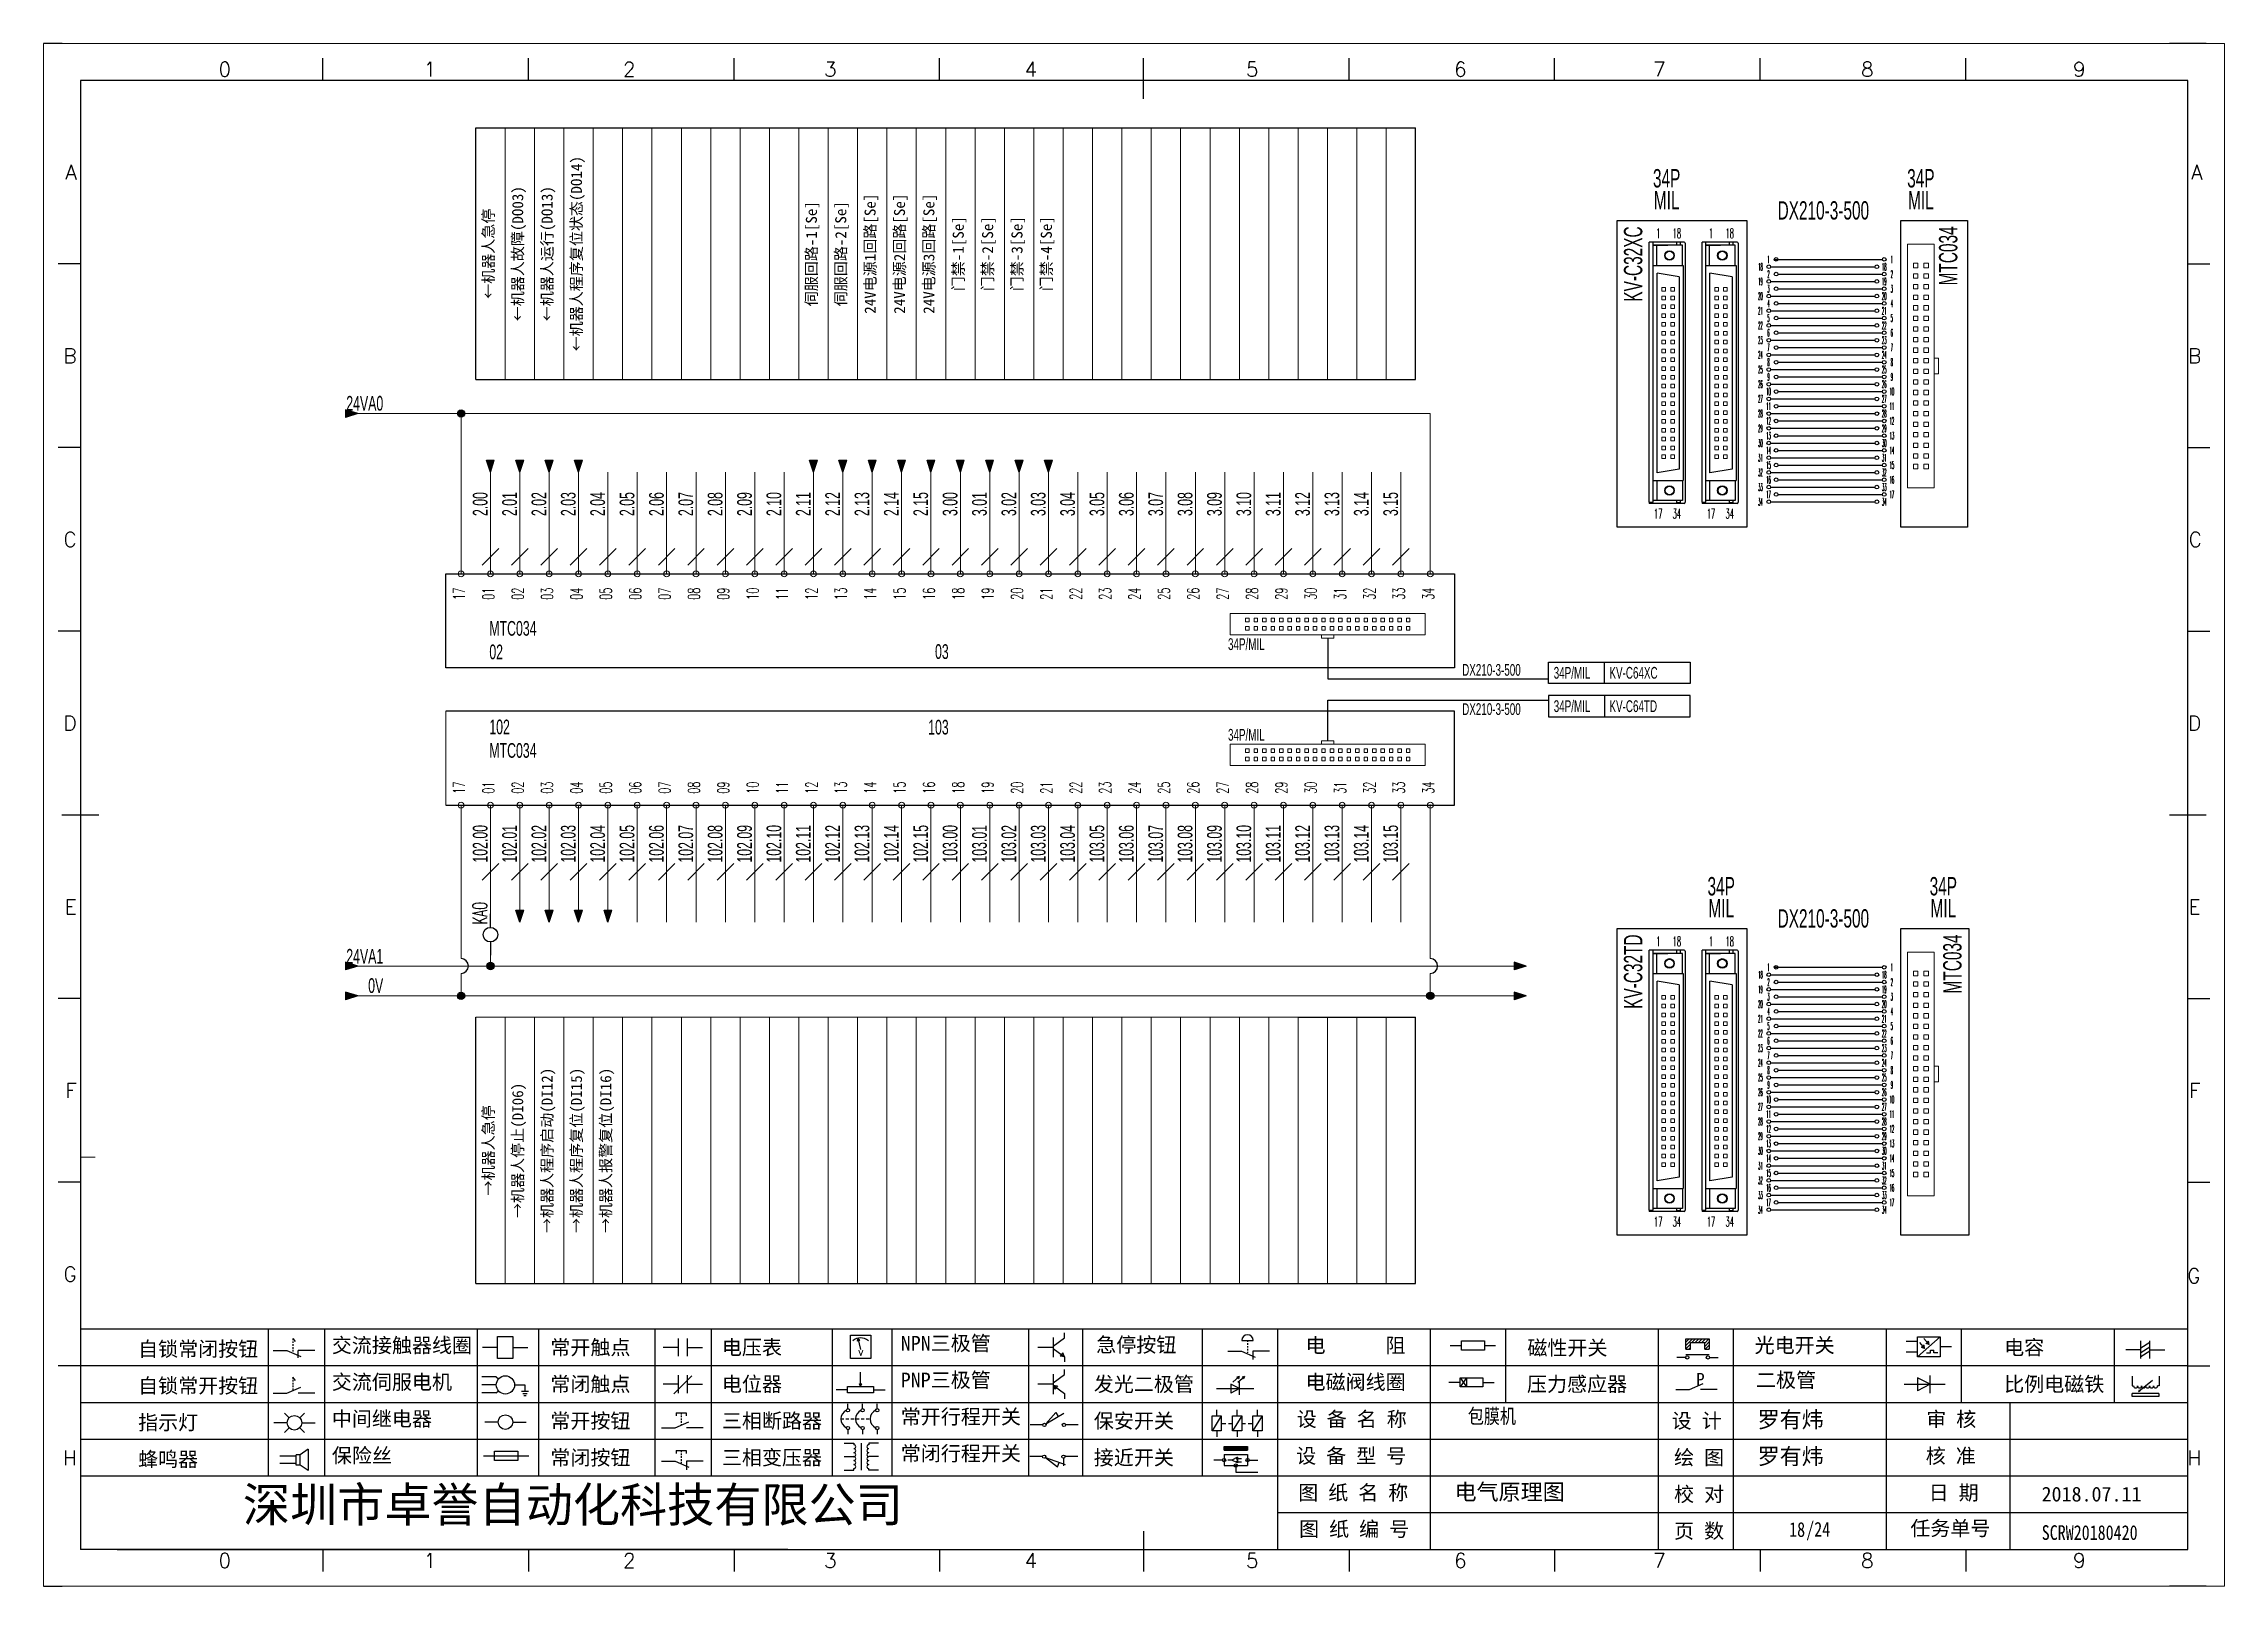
# Model space of a CAD drawing. Extents: x 49673 to 52330, y -5620 to -4375.
# Drawn here: x 50010.3 to 50307.3, y -5366.4 to -5156.4 of the extents above; entities that cross this region are included whole.
import ezdxf
from ezdxf.enums import TextEntityAlignment as Align

# ---------------------------------------------------------------- set-up
doc = ezdxf.new("R2010")
doc.units = 0
doc.header["$MEASUREMENT"] = 0
for name, color, linetype in [('AE_BOR', 1, 'Continuous'), ('Z_OM_GAIKEI', 7, 'Continuous'), ('细实线层', 7, 'Continuous')]:
    doc.layers.add(name, color=color, linetype=linetype)
doc.layers.add('Dimension', color=3, linetype='Continuous', lineweight=13)
doc.styles.get("Standard").update_dxf_attribs({"font": 'txt.shx'})
doc.styles.add('WD', font='simplex.shx', dxfattribs={"bigfont": 'gbcbig.shx'})
doc.styles.add('样式 8', font='arial.ttf')
doc.styles.add('楷体', font='STFANGSO.TTF', dxfattribs={"width": 0.8})
doc.styles.add('汉字', font='')
doc.styles.get('汉字').set_extended_font_data('新宋体')

msp = doc.modelspace()

# ---------------------------------------------------------------- texts
at = {"lineweight": 0, "style": 'WD'}
for s, height, width, p in [('1', 1.33, 0.5, (50230.16, -5182.27)), ('18', 1.333, 0.5, (50232.7, -5182.27)), ('1', 1.33, 0.5, (50237.35, -5182.27)), ('18', 1.333, 0.5, (50239.9, -5182.27)), ('1', 1, 0.3, (50245.18, -5185.81)), ('1', 1, 0.3, (50261.98, -5185.81)), ('18', 1, 0.3, (50244.08, -5186.81)), ('19', 1, 0.3, (50244.08, -5188.81)), ('2', 1, 0.3, (50245.18, -5187.81)), ('18', 1, 0.3, (50260.94, -5186.81)), ('19', 1, 0.3, (50260.94, -5188.81)), ('2', 1, 0.3, (50261.98, -5187.81)), ('20', 1, 0.3, (50244.08, -5190.81)), ('3', 1, 0.3, (50245.18, -5189.81)), ('4', 1, 0.3, (50245.18, -5191.81)), ('20', 1, 0.3, (50260.94, -5190.81)), ('3', 1, 0.3, (50261.98, -5189.81)), ('4', 1, 0.3, (50261.98, -5191.81)), ('21', 1, 0.3, (50244.08, -5192.81)), ('22', 1, 0.3, (50244.08, -5194.81)), ('5', 1, 0.3, (50245.18, -5193.81)), ('21', 1, 0.3, (50260.94, -5192.81)), ('22', 1, 0.3, (50260.94, -5194.81)), ('5', 1, 0.3, (50261.98, -5193.81)), ('23', 1, 0.3, (50244.08, -5196.81)), ('7', 1, 0.3, (50245.18, -5197.81)), ('6', 1, 0.3, (50245.18, -5195.81)), ('23', 1, 0.3, (50260.94, -5196.81)), ('7', 1, 0.3, (50261.98, -5197.81)), ('6', 1, 0.3, (50261.98, -5195.81)), ('24', 1, 0.3, (50244.08, -5198.81)), ('25', 1, 0.3, (50244.08, -5200.81)), ('8', 1, 0.3, (50245.18, -5199.81)), ('24', 1, 0.3, (50260.94, -5198.81)), ('25', 1, 0.3, (50260.94, -5200.81)), ('8', 1, 0.3, (50261.98, -5199.81)), ('26', 1, 0.3, (50244.08, -5202.81)), ('10', 1, 0.3, (50245.18, -5203.81)), ('9', 1, 0.3, (50245.18, -5201.81)), ('26', 1, 0.3, (50260.94, -5202.81)), ('10', 1, 0.3, (50261.98, -5203.81)), ('9', 1, 0.3, (50261.98, -5201.81)), ('27', 1, 0.3, (50244.08, -5204.81)), ('28', 1, 0.3, (50244.08, -5206.81)), ('11', 1, 0.3, (50245.18, -5205.81)), ('27', 1, 0.3, (50260.94, -5204.81)), ('28', 1, 0.3, (50260.94, -5206.81)), ('11', 1, 0.3, (50261.98, -5205.81)), ('29', 1, 0.3, (50244.08, -5208.81)), ('12', 1, 0.3, (50245.18, -5207.81)), ('13', 1, 0.3, (50245.18, -5209.81)), ('29', 1, 0.3, (50260.94, -5208.81)), ('12', 1, 0.3, (50261.98, -5207.81)), ('13', 1, 0.3, (50261.98, -5209.81)), ('30', 1, 0.3, (50244.08, -5210.81)), ('31', 1, 0.3, (50244.08, -5212.81)), ('14', 1, 0.3, (50245.18, -5211.81)), ('30', 1, 0.3, (50260.94, -5210.81)), ('31', 1, 0.3, (50260.94, -5212.81)), ('14', 1, 0.3, (50261.98, -5211.81)), ('32', 1, 0.3, (50244.08, -5214.81)), ('15', 1, 0.3, (50245.18, -5213.81)), ('16', 1, 0.3, (50245.18, -5215.81)), ('32', 1, 0.3, (50260.94, -5214.81)), ('15', 1, 0.3, (50261.98, -5213.81)), ('16', 1, 0.3, (50261.98, -5215.81)), ('33', 1, 0.3, (50244.08, -5216.81)), ('17', 1, 0.3, (50245.18, -5217.81)), ('33', 1, 0.3, (50260.94, -5216.81)), ('17', 1, 0.3, (50261.98, -5217.81)), ('17', 1.333, 0.5, (50230.16, -5220.44)), ('34', 1.333, 0.5, (50232.7, -5220.44)), ('17', 1.333, 0.5, (50237.35, -5220.44)), ('34', 1.333, 0.5, (50239.9, -5220.44)), ('34', 1, 0.3, (50244.08, -5218.81)), ('34', 1, 0.3, (50260.94, -5218.81)), ('1', 1.33, 0.5, (50230.16, -5278.65)), ('18', 1.333, 0.5, (50232.7, -5278.65)), ('1', 1.33, 0.5, (50237.35, -5278.65)), ('18', 1.333, 0.5, (50239.9, -5278.65)), ('18', 1, 0.3, (50244.08, -5283.18)), ('1', 1, 0.3, (50245.18, -5282.18)), ('18', 1, 0.3, (50260.94, -5283.18)), ('1', 1, 0.3, (50261.98, -5282.18)), ('19', 1, 0.3, (50244.08, -5285.18)), ('2', 1, 0.3, (50245.18, -5284.18)), ('3', 1, 0.3, (50245.18, -5286.18)), ('19', 1, 0.3, (50260.94, -5285.18)), ('2', 1, 0.3, (50261.98, -5284.18)), ('3', 1, 0.3, (50261.98, -5286.18)), ('20', 1, 0.3, (50244.08, -5287.18)), ('21', 1, 0.3, (50244.08, -5289.18)), ('4', 1, 0.3, (50245.18, -5288.18)), ('20', 1, 0.3, (50260.94, -5287.18)), ('21', 1, 0.3, (50260.94, -5289.18)), ('4', 1, 0.3, (50261.98, -5288.18)), ('22', 1, 0.3, (50244.08, -5291.18)), ('5', 1, 0.3, (50245.18, -5290.18)), ('6', 1, 0.3, (50245.18, -5292.18)), ('22', 1, 0.3, (50260.94, -5291.18)), ('5', 1, 0.3, (50261.98, -5290.18)), ('6', 1, 0.3, (50261.98, -5292.18)), ('23', 1, 0.3, (50244.08, -5293.18)), ('24', 1, 0.3, (50244.08, -5295.18)), ('7', 1, 0.3, (50245.18, -5294.18)), ('23', 1, 0.3, (50260.94, -5293.18)), ('24', 1, 0.3, (50260.94, -5295.18)), ('7', 1, 0.3, (50261.98, -5294.18)), ('25', 1, 0.3, (50244.08, -5297.18)), ('8', 1, 0.3, (50245.18, -5296.18)), ('9', 1, 0.3, (50245.18, -5298.18)), ('25', 1, 0.3, (50260.94, -5297.18)), ('8', 1, 0.3, (50261.98, -5296.18)), ('9', 1, 0.3, (50261.98, -5298.18)), ('26', 1, 0.3, (50244.08, -5299.18)), ('27', 1, 0.3, (50244.08, -5301.18)), ('10', 1, 0.3, (50245.18, -5300.18)), ('26', 1, 0.3, (50260.94, -5299.18)), ('27', 1, 0.3, (50260.94, -5301.18)), ('10', 1, 0.3, (50261.98, -5300.18)), ('28', 1, 0.3, (50244.08, -5303.18)), ('11', 1, 0.3, (50245.18, -5302.18)), ('12', 1, 0.3, (50245.18, -5304.18)), ('28', 1, 0.3, (50260.94, -5303.18)), ('11', 1, 0.3, (50261.98, -5302.18)), ('12', 1, 0.3, (50261.98, -5304.18)), ('29', 1, 0.3, (50244.08, -5305.18)), ('30', 1, 0.3, (50244.08, -5307.18)), ('13', 1, 0.3, (50245.18, -5306.18)), ('29', 1, 0.3, (50260.94, -5305.18)), ('30', 1, 0.3, (50260.94, -5307.18)), ('13', 1, 0.3, (50261.98, -5306.18)), ('31', 1, 0.3, (50244.08, -5309.18)), ('14', 1, 0.3, (50245.18, -5308.18)), ('15', 1, 0.3, (50245.18, -5310.18)), ('31', 1, 0.3, (50260.94, -5309.18)), ('14', 1, 0.3, (50261.98, -5308.18)), ('15', 1, 0.3, (50261.98, -5310.18)), ('32', 1, 0.3, (50244.08, -5311.18)), ('33', 1, 0.3, (50244.08, -5313.18)), ('16', 1, 0.3, (50245.18, -5312.18)), ('32', 1, 0.3, (50260.94, -5311.18)), ('33', 1, 0.3, (50260.94, -5313.18)), ('16', 1, 0.3, (50261.98, -5312.18)), ('17', 1.333, 0.5, (50230.16, -5316.81)), ('34', 1.333, 0.5, (50232.7, -5316.81)), ('17', 1.333, 0.5, (50237.35, -5316.81)), ('34', 1.333, 0.5, (50239.9, -5316.81)), ('34', 1, 0.3, (50244.08, -5315.18)), ('17', 1, 0.3, (50245.18, -5314.18)), ('34', 1, 0.3, (50260.94, -5315.18)), ('17', 1, 0.3, (50261.98, -5314.18))]:
    msp.add_text(s, height=height, dxfattribs=dict(at, width=width)).set_placement(p, align=Align.MIDDLE)
at = {"lineweight": 0, "style": 'WD', "width": 0.6}
for s, p in [('17', (50067.64, -5230.51)), ('01', (50071.64, -5230.51)), ('02', (50075.64, -5230.51)), ('03', (50079.64, -5230.51)), ('04', (50083.64, -5230.51)), ('05', (50087.64, -5230.51)), ('06', (50091.64, -5230.51)), ('07', (50095.64, -5230.51)), ('08', (50099.64, -5230.51)), ('09', (50103.64, -5230.51)), ('10', (50107.64, -5230.51)), ('11', (50111.64, -5230.51)), ('12', (50115.64, -5230.51)), ('13', (50119.64, -5230.51)), ('14', (50123.64, -5230.51)), ('15', (50127.64, -5230.51)), ('16', (50131.64, -5230.51)), ('18', (50135.64, -5230.51)), ('19', (50139.64, -5230.51)), ('20', (50143.64, -5230.51)), ('21', (50147.64, -5230.51)), ('22', (50151.64, -5230.51)), ('23', (50155.64, -5230.51)), ('24', (50159.64, -5230.51)), ('25', (50163.64, -5230.51)), ('26', (50167.64, -5230.51)), ('27', (50171.64, -5230.51)), ('28', (50175.64, -5230.51)), ('29', (50179.64, -5230.51)), ('30', (50183.64, -5230.51)), ('31', (50187.64, -5230.51)), ('32', (50191.64, -5230.51)), ('33', (50195.64, -5230.51)), ('34', (50199.64, -5230.51)), ('17', (50067.64, -5256.91)), ('01', (50071.64, -5256.91)), ('02', (50075.64, -5256.91)), ('03', (50079.64, -5256.91)), ('04', (50083.64, -5256.91)), ('05', (50087.64, -5256.91)), ('06', (50091.64, -5256.91)), ('07', (50095.64, -5256.91)), ('08', (50099.64, -5256.91)), ('09', (50103.64, -5256.91)), ('10', (50107.64, -5256.91)), ('11', (50111.64, -5256.91)), ('12', (50115.64, -5256.91)), ('13', (50119.64, -5256.91)), ('14', (50123.64, -5256.91)), ('15', (50127.64, -5256.91)), ('16', (50131.64, -5256.91)), ('18', (50135.64, -5256.91)), ('19', (50139.64, -5256.91)), ('20', (50143.64, -5256.91)), ('21', (50147.64, -5256.91)), ('22', (50151.64, -5256.91)), ('23', (50155.64, -5256.91)), ('24', (50159.64, -5256.91)), ('25', (50163.64, -5256.91)), ('26', (50167.64, -5256.91)), ('27', (50171.64, -5256.91)), ('28', (50175.64, -5256.91)), ('29', (50179.64, -5256.91)), ('30', (50183.64, -5256.91)), ('31', (50187.64, -5256.91)), ('32', (50191.64, -5256.91)), ('33', (50195.64, -5256.91)), ('34', (50199.64, -5256.91))]:
    msp.add_text(s, height=1.6, rotation=90, dxfattribs=at).set_placement(p, align=Align.RIGHT)
msp.add_text('KA0', height=2, rotation=90, dxfattribs=at).set_placement((50070.69, -5276.34))
at = {"layer": 'Dimension', "lineweight": 0, "style": '样式 8', "width": 0.6}
for s, p in [('34P', (50231.31, -5176.02)), ('34P', (50265.93, -5176.02)), ('MIL', (50231.31, -5179.02)), ('MIL', (50265.93, -5179.02)), ('DX210-3-500', (50252.65, -5180.39)), ('34P', (50238.74, -5272.39)), ('34P', (50268.99, -5272.39)), ('MIL', (50238.74, -5275.39)), ('DX210-3-500', (50252.65, -5276.77)), ('MIL', (50268.99, -5275.39))]:
    msp.add_text(s, height=2.5, dxfattribs=at).set_placement(p, align=Align.CENTER)
at = {"layer": 'Dimension', "color": 3, "lineweight": 0, "style": '样式 8', "width": 0.6}
for s, height, p in [('KV-C32XC', 2.5, (50227.99, -5181.32)), ('MTC034', 2.5, (50270.9, -5181.32)), ('2.00', 2, (50070.72, -5217.49)), ('2.01', 2, (50074.72, -5217.49)), ('2.02', 2, (50078.72, -5217.49)), ('2.03', 2, (50082.72, -5217.49)), ('2.04', 2, (50086.72, -5217.49)), ('2.05', 2, (50090.72, -5217.49)), ('2.06', 2, (50094.72, -5217.49)), ('2.07', 2, (50098.72, -5217.49)), ('2.08', 2, (50102.72, -5217.49)), ('2.09', 2, (50106.72, -5217.49)), ('2.10', 2, (50110.72, -5217.49)), ('2.11', 2, (50114.72, -5217.49)), ('2.12', 2, (50118.72, -5217.49)), ('2.13', 2, (50122.72, -5217.49)), ('2.14', 2, (50126.72, -5217.49)), ('2.15', 2, (50130.72, -5217.49)), ('3.00', 2, (50134.72, -5217.49)), ('3.01', 2, (50138.72, -5217.49)), ('3.02', 2, (50142.72, -5217.49)), ('3.03', 2, (50146.72, -5217.49)), ('3.04', 2, (50150.72, -5217.49)), ('3.05', 2, (50154.72, -5217.49)), ('3.06', 2, (50158.72, -5217.49)), ('3.07', 2, (50162.72, -5217.49)), ('3.08', 2, (50166.72, -5217.49)), ('3.09', 2, (50170.72, -5217.49)), ('3.10', 2, (50174.72, -5217.49)), ('3.11', 2, (50178.72, -5217.49)), ('3.12', 2, (50182.72, -5217.49)), ('3.13', 2, (50186.72, -5217.49)), ('3.14', 2, (50190.72, -5217.49)), ('3.15', 2, (50194.72, -5217.49)), ('102.00', 2, (50070.72, -5262.8)), ('102.01', 2, (50074.72, -5262.8)), ('102.02', 2, (50078.72, -5262.8)), ('102.03', 2, (50082.72, -5262.8)), ('102.04', 2, (50086.72, -5262.8)), ('102.05', 2, (50090.72, -5262.8)), ('102.06', 2, (50094.72, -5262.8)), ('102.07', 2, (50098.72, -5262.8)), ('102.08', 2, (50102.72, -5262.8)), ('102.09', 2, (50106.72, -5262.8)), ('102.10', 2, (50110.72, -5262.8)), ('102.11', 2, (50114.72, -5262.8)), ('102.12', 2, (50118.72, -5262.8)), ('102.13', 2, (50122.72, -5262.8)), ('102.14', 2, (50126.72, -5262.8)), ('102.15', 2, (50130.72, -5262.8)), ('103.00', 2, (50134.72, -5262.8)), ('103.01', 2, (50138.72, -5262.8)), ('103.02', 2, (50142.72, -5262.8)), ('103.03', 2, (50146.72, -5262.8)), ('103.04', 2, (50150.72, -5262.8)), ('103.05', 2, (50154.72, -5262.8)), ('103.06', 2, (50158.72, -5262.8)), ('103.07', 2, (50162.72, -5262.8)), ('103.08', 2, (50166.72, -5262.8)), ('103.09', 2, (50170.72, -5262.8)), ('103.10', 2, (50174.72, -5262.8)), ('103.11', 2, (50178.72, -5262.8)), ('103.12', 2, (50182.72, -5262.8)), ('103.13', 2, (50186.72, -5262.8)), ('103.14', 2, (50190.72, -5262.8)), ('103.15', 2, (50194.72, -5262.8)), ('KV-C32TD', 2.5, (50227.99, -5277.7)), ('MTC034', 2.5, (50271.47, -5277.7))]:
    msp.add_text(s, height=height, rotation=90, dxfattribs=at).set_placement(p, align=Align.RIGHT)
at = {"layer": 'Dimension', "lineweight": 0, "style": '样式 8', "width": 0.6}
for s, p in [('24VA0', (50056.52, -5206.4)), ('24VA1', (50056.52, -5281.67)), ('0V', (50056.52, -5285.67))]:
    msp.add_text(s, height=2, dxfattribs=at).set_placement(p, align=Align.RIGHT)
at = {"layer": 'Dimension', "color": 3, "lineweight": 0, "style": '样式 8', "width": 0.6}
for s, height, p in [('MTC034', 2, (50070.97, -5237.04)), ('02', 2, (50070.97, -5240.24)), ('34P/MIL', 1.6, (50171.57, -5238.99)), ('DX210-3-500', 1.6, (50203.46, -5242.49)), ('DX210-3-500', 1.6, (50203.46, -5247.83)), ('102', 2, (50070.97, -5250.46)), ('34P/MIL', 1.6, (50171.57, -5251.33)), ('MTC034', 2, (50070.97, -5253.66))]:
    msp.add_text(s, height=height, dxfattribs=at).set_placement(p)
for s, p in [('03', (50133.53, -5240.2)), ('103', (50133.53, -5250.49))]:
    msp.add_text(s, height=2, dxfattribs=at).set_placement(p, align=Align.RIGHT)
for s, p in [('34P/MIL', (50215.93, -5242.09)), ('KV-C64XC', (50223.52, -5242.09)), ('34P/MIL', (50215.93, -5246.63)), ('KV-C64TD', (50223.52, -5246.63))]:
    msp.add_text(s, height=1.6, dxfattribs=at).set_placement(p, align=Align.MIDDLE_LEFT)
at = {"layer": 'Dimension', "color": 0, "lineweight": 0, "attachment_point": 2, "rotation": 90}
for s, insert, char_height, width in [('{\\f宋体|b0|i0|c134|p0;←机器人程序复位状态(DO14)}', (50082.08, -5185.04), 1.5, 32.3412), ('{\\f宋体|b0|i0|c134|p0;←机器人故障(DO03)}', (50074.08, -5185.04), 1.5, 32.3412), ('{\\f宋体|b0|i0|c134|p0;←机器人运行(DO13)}', (50078.08, -5185.04), 1.5, 32.3412), ('{\\f宋体|b0|i0|c134|p0;←机器人急停}', (50070.08, -5185.04), 1.5, 32.3412), ('{\\f宋体|b0|i0|c134|p0;伺服回路-1[Se]}', (50114.08, -5185.04), 1.5, 32.3412), ('{\\f宋体|b0|i0|c134|p0;伺服回路-2[Se]}', (50118.08, -5185.04), 1.5, 32.3412), ('{\\f宋体|b0|i0|c134|p0;24V电源1回路[Se]}', (50122.08, -5185.04), 1.5, 32.3412), ('{\\f宋体|b0|i0|c134|p0;24V电源2回路[Se]}', (50126.08, -5185.04), 1.5, 32.3412), ('{\\f宋体|b0|i0|c134|p0;24V电源3回路[Se]}', (50130.08, -5185.04), 1.5, 32.3412), ('{\\f宋体|b0|i0|c134|p0;门禁-1[Se]}', (50134.08, -5185.04), 1.5, 32.3412), ('{\\f宋体|b0|i0|c134|p0;门禁-2[Se]}', (50138.08, -5185.04), 1.5, 32.3412), ('{\\f宋体|b0|i0|c134|p0;门禁-3[Se]}', (50142.08, -5185.04), 1.5, 32.3412), ('{\\f宋体|b0|i0|c134|p0;门禁-4[Se]}', (50146.08, -5185.04), 1.5, 32.3412), ('{\\f宋体|b0|i0|c134|p0;\\H0.520062x;→机器人停止(DI0\\H0.999999x;6)}', (50074.08, -5307.1), 2.8843, 34.3442), ('{\\f宋体|b0|i0|c134|p0;→机器人程序启动(DI12)}', (50078.08, -5307.1), 1.5, 34.3442), ('{\\f宋体|b0|i0|c134|p0;→机器人程序复位(DI15)}', (50082.08, -5307.1), 1.5, 34.3442), ('{\\f宋体|b0|i0|c134|p0;→机器人报警复位(DI16)}', (50086.08, -5307.1), 1.5, 34.3442), ('{\\f宋体|b0|i0|c134|p0;→机器人急停}', (50070.08, -5307.1), 1.5, 34.3442)]:
    msp.add_mtext(s, dxfattribs=dict(at, insert=insert, char_height=char_height, width=width))
at = {"layer": 'Dimension', "color": 0, "lineweight": 0, "insert": (50247.99, -5357.7), "char_height": 2, "width": 2.9421, "attachment_point": 1, "style": '楷体'}
msp.add_mtext('18', dxfattribs=at)

# ---------------------------------------------------------------- blocks, each defined once
blk = doc.blocks.new('磁性开关')
at = {"linetype": 'ByBlock'}
h = blk.add_hatch(dxfattribs=at)
h.set_pattern_fill('ANSI31', color=256, scale=0.1, style=0)
h.set_pattern_definition([(45, (0, 0), (-0.224506403, 0.224506403), [])])
h.paths.add_polyline_path([(-1910.88, -776.69), (-1910.88, -775.29), (-1907.69, -775.29), (-1907.69, -776.69), (-1908.31, -776.69), (-1908.31, -775.79), (-1910.25, -775.79), (-1910.25, -776.69)])
for p, q in [((-1910.91, -777.81), (-1912.09, -777.81)), ((-1910.88, -776.69), (-1910.88, -775.29)), ((-1910.88, -775.29), (-1907.69, -775.29)), ((-1910.88, -776.69), (-1910.25, -776.69)), ((-1910.88, -777.39), (-1907.69, -777.39)), ((-1910.25, -776.69), (-1910.25, -775.79)), ((-1910.25, -775.79), (-1908.31, -775.79)), ((-1908.31, -776.69), (-1908.31, -775.79)), ((-1908.31, -776.69), (-1907.69, -776.69)), ((-1907.69, -775.29), (-1907.69, -776.69)), ((-1907.66, -777.81), (-1906.48, -777.81))]:
    blk.add_line(p, q, dxfattribs=at)
for centre in [(-1910.68, -777.81), (-1907.88, -777.81)]:
    blk.add_circle(centre, 0.225, dxfattribs=at)
blk = doc.blocks.new('*U28')
at = {"linetype": 'ByBlock'}
for p, q in [((-1909.23, -780.45), (-1909.23, -780.67)), ((-1909.23, -780.45), (-1908.92, -780.84)), ((-1909.23, -780.84), (-1909.23, -781.05)), ((-1911.92, -782.07), (-1910.06, -782.07)), ((-1910.06, -782.07), (-1908.18, -782.88)), ((-1909.23, -781.23), (-1909.23, -781.44)), ((-1909.23, -781.61), (-1909.23, -781.83)), ((-1909.23, -782), (-1909.23, -782.21)), ((-1909.23, -782.38), (-1909.23, -782.43)), ((-1908.52, -783.07), (-1908.52, -782.07)), ((-1906.25, -782.07), (-1908.52, -782.07))]:
    blk.add_line(p, q, dxfattribs=at)
blk = doc.blocks.new('*U30')
at = {"linetype": 'ByBlock'}
for p, q in [((-1911.92, -792.89), (-1910.06, -792.89)), ((-1910.06, -792.89), (-1908.18, -792.08)), ((-1908.88, -791.17), (-1909.23, -790.71)), ((-1909.23, -790.71), (-1909.23, -790.92)), ((-1909.23, -791.09), (-1909.23, -791.31)), ((-1909.23, -791.48), (-1909.23, -791.69)), ((-1909.23, -791.86), (-1909.23, -792.08)), ((-1909.23, -792.25), (-1909.23, -792.47)), ((-1906.25, -792.89), (-1908.52, -792.89))]:
    blk.add_line(p, q, dxfattribs=at)
blk = doc.blocks.new('蜂鸣器')
at = {"linetype": 'ByBlock'}
for p, q in [((-1907.17, -795.53), (-1908.25, -796.26)), ((-1907.17, -795.53), (-1907.17, -798.41)), ((-1908.8, -796.48), (-1911.01, -796.48)), ((-1908.8, -797.46), (-1911.01, -797.46)), ((-1908.25, -796.26), (-1908.8, -796.26)), ((-1908.8, -797.68), (-1908.8, -796.26)), ((-1908.25, -797.68), (-1908.8, -797.68)), ((-1908.25, -797.68), (-1908.25, -796.26)), ((-1907.17, -798.41), (-1908.25, -797.68))]:
    blk.add_line(p, q, dxfattribs=at)
blk = doc.blocks.new('指示灯')
at = {"linetype": 'ByBlock'}
for p, q in [((-1854.25, -776.92), (-1856.06, -776.92)), ((-1854.62, -775.59), (-1853.97, -776.23)), ((-1854.62, -778.25), (-1853.97, -777.61)), ((-1851.9, -775.59), (-1852.54, -776.23)), ((-1851.9, -778.25), (-1852.54, -777.61)), ((-1852.26, -776.92), (-1850.45, -776.92))]:
    blk.add_line(p, q, dxfattribs=at)
blk.add_circle((-1853.26, -776.92), 0.992, dxfattribs=at)
blk = doc.blocks.new('光电开关')
at = {"linetype": 'ByBlock'}
h = blk.add_hatch(dxfattribs=at)
h.set_pattern_fill('ANSI31', color=256, scale=0.01, style=0)
h.set_pattern_definition([(45, (0.172267, 0), (-0.0224506403, 0.0224506403), [])])
h.paths.add_polyline_path([(-1882.44, -776.34), (-1882.5, -775.91), (-1882.68, -776.07)])
h.paths.add_polyline_path([(-1882.86, -776.23), (-1882.44, -776.34), (-1882.68, -776.07)])
h.paths.add_polyline_path([(-1883.05, -776.88), (-1883.11, -776.45), (-1883.29, -776.61)])
h.paths.add_polyline_path([(-1883.47, -776.77), (-1883.05, -776.88), (-1883.29, -776.61)])
for p, q in [((-1884.01, -775.96), (-1885.56, -775.96)), ((-1884.01, -777.39), (-1885.56, -777.39)), ((-1880.91, -775.3), (-1884.01, -778.05)), ((-1883.75, -776.09), (-1883.05, -776.88)), ((-1883.11, -776.45), (-1883.47, -776.77)), ((-1883.05, -776.88), (-1883.47, -776.77)), ((-1883.14, -775.55), (-1882.44, -776.34)), ((-1883.05, -776.88), (-1883.11, -776.45)), ((-1882.5, -775.91), (-1882.86, -776.23)), ((-1882.44, -776.34), (-1882.86, -776.23)), ((-1882.78, -777.47), (-1882.23, -777.47)), ((-1882.44, -776.34), (-1882.5, -775.91)), ((-1882.23, -777.47), (-1882.23, -777.14)), ((-1882.23, -777.14), (-1881.78, -777.14)), ((-1881.78, -777.47), (-1881.78, -777.14)), ((-1881.23, -777.47), (-1881.78, -777.47)), ((-1879.37, -776.67), (-1880.91, -776.67))]:
    blk.add_line(p, q, dxfattribs=at)
blk.add_lwpolyline([(-1884.01, -775.3), (-1880.91, -775.3), (-1880.91, -778.05), (-1884.01, -778.05)], close=True, dxfattribs=at)
blk = doc.blocks.new('交流接触器线圈')
at = {"linetype": 'ByBlock'}
for p, q in [((-1880.82, -781.77), (-1882.87, -781.77)), ((-1878.72, -781.77), (-1876.67, -781.77))]:
    blk.add_line(p, q, dxfattribs=at)
blk.add_lwpolyline([(-1880.82, -780.28), (-1878.72, -780.28), (-1878.72, -783.26), (-1880.82, -783.26)], close=True, dxfattribs=at)
blk = doc.blocks.new('交流伺服电机')
at = {"linetype": 'ByBlock'}
for p, q in [((-1880.97, -785.75), (-1882.94, -785.75)), ((-1880.97, -786.85), (-1882.94, -786.85)), ((-1880.97, -785.75), (-1880.65, -786.03)), ((-1878.49, -786.85), (-1877.07, -786.85)), ((-1877.07, -786.85), (-1877.07, -787.72)), ((-1880.97, -787.94), (-1882.94, -787.94)), ((-1880.97, -787.94), (-1880.65, -787.67)), ((-1877.54, -787.72), (-1876.59, -787.72)), ((-1877.38, -788.01), (-1876.75, -788.01)), ((-1877.23, -788.29), (-1876.9, -788.29))]:
    blk.add_line(p, q, dxfattribs=at)
blk.add_circle((-1879.73, -786.85), 1.24, dxfattribs=at)
blk = doc.blocks.new('中间继电器')
at = {"linetype": 'ByBlock'}
for p, q in [((-1880.72, -791.92), (-1882.54, -791.92)), ((-1878.74, -791.92), (-1876.92, -791.92))]:
    blk.add_line(p, q, dxfattribs=at)
blk.add_circle((-1879.73, -791.92), 0.992, dxfattribs=at)
blk = doc.blocks.new('保险丝')
at = {"linetype": 'ByBlock'}
blk.add_line((-1882.72, -796.49), (-1876.55, -796.49), dxfattribs=at)
blk.add_lwpolyline([(-1881.2, -795.86), (-1878.06, -795.86), (-1878.06, -797.12), (-1881.2, -797.12)], close=True, dxfattribs=at)
blk = doc.blocks.new('常开按钮')
at = {"linetype": 'ByBlock'}
for p, q in [((-1910.06, -787.73), (-1908.18, -786.93)), ((-1909.9, -785.68), (-1908.56, -785.68)), ((-1909.9, -785.68), (-1909.9, -786.07)), ((-1909.23, -785.68), (-1909.23, -785.89)), ((-1909.23, -786.06), (-1909.23, -786.28)), ((-1909.23, -786.45), (-1909.23, -786.67)), ((-1909.23, -786.84), (-1909.23, -787.05)), ((-1908.56, -785.68), (-1908.56, -786.07)), ((-1911.92, -787.73), (-1910.06, -787.73)), ((-1909.23, -787.22), (-1909.23, -787.38)), ((-1906.25, -787.73), (-1908.52, -787.73))]:
    blk.add_line(p, q, dxfattribs=at)
blk = doc.blocks.new('常开触点')
at = {"linetype": 'ByBlock'}
for p, q in [((-1853.82, -782.99), (-1853.82, -780.56)), ((-1852.6, -782.99), (-1852.6, -780.56)), ((-1853.82, -781.77), (-1855.88, -781.77)), ((-1852.6, -781.77), (-1850.55, -781.77))]:
    blk.add_line(p, q, dxfattribs=at)
blk = doc.blocks.new('常闭触点')
at = {"linetype": 'ByBlock'}
for p, q in [((-1853.82, -786.77), (-1855.88, -786.77)), ((-1852.01, -785.66), (-1854.43, -788.1)), ((-1853.82, -787.99), (-1853.82, -785.56)), ((-1852.6, -787.99), (-1852.6, -785.56)), ((-1852.6, -786.77), (-1850.55, -786.77))]:
    blk.add_line(p, q, dxfattribs=at)
blk = doc.blocks.new('常闭按钮')
at = {"linetype": 'ByBlock'}
for p, q in [((-1856.13, -792.28), (-1854.28, -792.28)), ((-1854.28, -792.28), (-1852.4, -793.09)), ((-1854.11, -790.83), (-1852.77, -790.83)), ((-1854.11, -790.83), (-1854.11, -791.22)), ((-1853.44, -790.83), (-1853.44, -791.04)), ((-1853.44, -791.21), (-1853.44, -791.43)), ((-1853.44, -791.6), (-1853.44, -791.82)), ((-1853.44, -791.99), (-1853.44, -792.2)), ((-1853.44, -792.37), (-1853.44, -792.53)), ((-1852.77, -790.83), (-1852.77, -791.22)), ((-1850.47, -792.28), (-1852.73, -792.28)), ((-1852.73, -792.28), (-1852.73, -793.43))]:
    blk.add_line(p, q, dxfattribs=at)
blk = doc.blocks.new('电磁阀线圈')
at = {"linetype": 'ByBlock'}
for p, q in [((-1854.61, -795.92), (-1853.75, -797.16)), ((-1853.75, -795.92), (-1854.61, -797.16)), ((-1853.75, -795.92), (-1853.75, -797.16)), ((-1854.61, -796.54), (-1856.17, -796.54)), ((-1851.53, -796.54), (-1849.97, -796.54))]:
    blk.add_line(p, q, dxfattribs=at)
blk.add_lwpolyline([(-1854.61, -795.92), (-1851.53, -795.92), (-1851.53, -797.16), (-1854.61, -797.16)], close=True, dxfattribs=at)
blk = doc.blocks.new('电压表')
at = {"linetype": 'ByBlock'}
for p, q in [((-1814.84, -780.75), (-1814.91, -781.13)), ((-1814.6, -781.05), (-1814.91, -781.13)), ((-1814.84, -780.75), (-1814.46, -782.26)), ((-1814.84, -780.75), (-1814.6, -781.05))]:
    blk.add_line(p, q, dxfattribs=at)
blk.add_lwpolyline([(-1815.84, -780.34), (-1813.07, -780.34), (-1813.07, -783.49), (-1815.84, -783.49)], close=True, dxfattribs=at)
blk.add_arc((-1814.46, -782.26), 1.56, 46.8313, 133.1687, dxfattribs=at)
at = {"linetype": 'ByBlock', "insert": (-1814.7, -782.39), "char_height": 0.75, "width": 0.6768, "attachment_point": 1}
blk.add_mtext('V', dxfattribs=at)
blk = doc.blocks.new('电位器')
at = {"linetype": 'ByBlock'}
for p, q in [((-1814.45, -787.3), (-1814.62, -786.96)), ((-1814.62, -786.96), (-1814.27, -786.96)), ((-1814.45, -787.3), (-1814.45, -785.39)), ((-1814.45, -787.3), (-1814.27, -786.96)), ((-1816.21, -787.75), (-1817.79, -787.75)), ((-1812.68, -787.75), (-1811.1, -787.75))]:
    blk.add_line(p, q, dxfattribs=at)
blk.add_lwpolyline([(-1816.21, -787.3), (-1812.68, -787.3), (-1812.68, -788.2), (-1816.21, -788.2)], close=True, dxfattribs=at)
blk = doc.blocks.new('三相断路器')
at = {"linetype": 'ByBlock'}
for p, q in [((-1816.17, -790.33), (-1816.17, -789.7)), ((-1814.17, -790.33), (-1814.17, -789.7)), ((-1812.18, -790.33), (-1812.18, -789.7)), ((-1817.14, -791.74), (-1816.72, -791.74)), ((-1816.45, -791.74), (-1816.03, -791.74)), ((-1815.76, -791.74), (-1815.34, -791.74)), ((-1815.07, -791.74), (-1814.65, -791.74)), ((-1814.38, -791.74), (-1813.96, -791.74)), ((-1813.69, -791.74), (-1813.27, -791.74)), ((-1816.17, -793.19), (-1816.17, -793.83)), ((-1814.17, -793.19), (-1814.17, -793.83)), ((-1812.18, -793.19), (-1812.18, -793.83))]:
    blk.add_line(p, q, dxfattribs=at)
for centre in [(-1816.17, -790.55), (-1816.17, -792.98), (-1814.17, -790.55), (-1814.17, -792.98), (-1812.18, -790.55), (-1812.18, -792.98)]:
    blk.add_circle(centre, 0.219, dxfattribs=at)
for centre in [(-1815.81, -791.74), (-1813.82, -791.74), (-1811.83, -791.74)]:
    blk.add_arc(centre, 1.32, 115.5791, 244.4209, dxfattribs=at)
blk = doc.blocks.new('三相变压器')
at = {"linetype": 'ByBlock'}
for p, q in [((-1816.69, -795.03), (-1815.37, -795.03)), ((-1815.37, -795.03), (-1815.37, -795.24)), ((-1814.34, -798.7), (-1814.34, -795.04)), ((-1812, -795.03), (-1813.32, -795.03)), ((-1813.32, -795.03), (-1813.32, -795.24)), ((-1816.69, -796.87), (-1815.37, -796.87)), ((-1816.69, -798.71), (-1815.37, -798.71)), ((-1815.37, -798.71), (-1815.37, -798.5)), ((-1812, -796.87), (-1813.32, -796.87)), ((-1813.32, -798.71), (-1813.32, -798.5)), ((-1812, -798.71), (-1813.32, -798.71))]:
    blk.add_line(p, q, dxfattribs=at)
for centre, start, end in [((-1815.37, -795.51), 270, 90), ((-1815.37, -796.06), 270, 90), ((-1813.32, -795.51), 90, 270), ((-1813.32, -796.06), 90, 270), ((-1815.37, -796.6), 270, 90), ((-1815.37, -797.14), 270, 90), ((-1815.37, -797.68), 270, 90), ((-1815.37, -798.23), 270, 90), ((-1813.32, -796.6), 90, 270), ((-1813.32, -797.14), 90, 270), ((-1813.32, -797.68), 90, 270), ((-1813.32, -798.23), 90, 270)]:
    blk.add_arc(centre, 0.271, start, end, dxfattribs=at)
blk = doc.blocks.new('压力感应器')
at = {"linetype": 'ByBlock'}
for p, q in [((-1817.44, -777.73), (-1815.59, -777.73)), ((-1815.59, -777.73), (-1813.71, -776.93)), ((-1811.78, -777.73), (-1814.05, -777.73))]:
    blk.add_line(p, q, dxfattribs=at)
at = {"linetype": 'ByBlock', "insert": (-1814.65, -775.48), "char_height": 1.68, "width": 1.2242, "attachment_point": 1}
blk.add_mtext('{\\fNSimSun|b0|i0|c134|p49;P}', dxfattribs=at)
blk = doc.blocks.new('二极管')
at = {"linetype": 'ByBlock'}
for p, q in [((-1787.52, -776.77), (-1781.92, -776.77)), ((-1783.97, -776.77), (-1785.69, -775.9)), ((-1785.69, -775.9), (-1785.69, -777.65)), ((-1783.97, -776.77), (-1785.69, -777.65)), ((-1783.97, -777.99), (-1783.97, -775.56))]:
    blk.add_line(p, q, dxfattribs=at)
blk = doc.blocks.new('NPN三极管')
at = {"linetype": 'ByBlock'}
for p, q in [((-1785.73, -780.61), (-1785.73, -783.32)), ((-1785.73, -781.82), (-1784.15, -780.66)), ((-1784.15, -780.66), (-1784.15, -779.98)), ((-1785.73, -781.97), (-1787.81, -781.97)), ((-1785.73, -782.11), (-1784.15, -783.27)), ((-1784.41, -782.73), (-1784.74, -783.18)), ((-1784.15, -783.27), (-1784.74, -783.18)), ((-1784.15, -783.27), (-1784.41, -782.73)), ((-1784.15, -783.27), (-1784.15, -783.96))]:
    blk.add_line(p, q, dxfattribs=at)
blk = doc.blocks.new('PNP三极管')
at = {"linetype": 'ByBlock'}
for p, q in [((-1784.9, -786.74), (-1786.98, -786.74)), ((-1784.9, -785.38), (-1784.9, -788.09)), ((-1784.9, -786.59), (-1783.32, -785.43)), ((-1784.9, -786.88), (-1783.32, -788.04)), ((-1784.9, -786.88), (-1784.31, -786.97)), ((-1784.9, -786.88), (-1784.64, -787.42)), ((-1784.31, -786.97), (-1784.64, -787.42)), ((-1783.32, -785.43), (-1783.32, -784.75)), ((-1783.32, -788.04), (-1783.32, -788.73))]:
    blk.add_line(p, q, dxfattribs=at)
blk = doc.blocks.new('常开行程开关')
at = {"linetype": 'ByBlock'}
for p, q in [((-1786.29, -792.3), (-1788.01, -792.3)), ((-1785.89, -792.17), (-1784.52, -790.62)), ((-1785.89, -792.17), (-1783.43, -790.72)), ((-1784.52, -790.62), (-1784.19, -791.17)), ((-1781.48, -792.3), (-1783.21, -792.3))]:
    blk.add_line(p, q, dxfattribs=at)
for centre in [(-1786.07, -792.3), (-1783.42, -792.3)]:
    blk.add_circle(centre, 0.219, dxfattribs=at)
blk = doc.blocks.new('常闭行程开关')
at = {"linetype": 'ByBlock'}
for p, q in [((-1786.34, -796.62), (-1788.07, -796.62)), ((-1785.93, -796.72), (-1783.25, -797.7)), ((-1785.93, -796.72), (-1784.3, -798)), ((-1784.3, -798), (-1784.08, -797.4)), ((-1783.48, -796.84), (-1783.48, -797.85)), ((-1781.54, -796.62), (-1783.26, -796.62))]:
    blk.add_line(p, q, dxfattribs=at)
for centre in [(-1786.12, -796.62), (-1783.48, -796.62)]:
    blk.add_circle(centre, 0.219, dxfattribs=at)
blk = doc.blocks.new('电容')
at = {"linetype": 'ByBlock'}
for p, q in [((-1756.08, -782.99), (-1756.08, -780.56)), ((-1754.86, -780.79), (-1756.08, -781.55)), ((-1754.86, -782.99), (-1754.86, -780.56)), ((-1756.08, -781.77), (-1758.13, -781.77)), ((-1754.86, -781.44), (-1756.08, -782.2)), ((-1754.86, -781.99), (-1756.08, -782.75)), ((-1754.86, -781.77), (-1752.81, -781.77))]:
    blk.add_line(p, q, dxfattribs=at)
blk = doc.blocks.new('发光二极管')
at = {"linetype": 'ByBlock'}
for p, q in [((-1758.01, -786.77), (-1752.89, -786.77)), ((-1754.84, -786.77), (-1756.04, -786.16)), ((-1756.04, -786.16), (-1756.04, -787.39)), ((-1754.84, -786.77), (-1756.04, -787.39)), ((-1755.78, -785.92), (-1754.89, -785.14)), ((-1754.89, -785.14), (-1755.2, -785.22)), ((-1755.2, -785.22), (-1755.01, -785.43)), ((-1755.08, -785.92), (-1754.18, -785.14)), ((-1754.89, -785.14), (-1755.01, -785.43)), ((-1754.84, -787.63), (-1754.84, -785.92)), ((-1754.18, -785.14), (-1754.49, -785.22)), ((-1754.49, -785.22), (-1754.31, -785.43)), ((-1754.18, -785.14), (-1754.31, -785.43))]:
    blk.add_line(p, q, dxfattribs=at)
blk = doc.blocks.new('比例电磁阀')
at = {"linetype": 'ByBlock'}
for p, q in [((-1757.26, -775.38), (-1757.26, -776.71)), ((-1757.26, -776.71), (-1757.05, -776.71)), ((-1753.6, -777.73), (-1757.25, -777.73)), ((-1757.25, -778.13), (-1757.25, -777.73)), ((-1753.6, -778.13), (-1757.25, -778.13)), ((-1754.5, -775.98), (-1756.35, -777.44)), ((-1756.35, -777.44), (-1756.25, -777.25)), ((-1756.35, -777.44), (-1756.15, -777.38)), ((-1756.15, -777.38), (-1756.25, -777.25)), ((-1753.58, -776.71), (-1753.8, -776.71)), ((-1753.6, -777.73), (-1753.6, -778.13)), ((-1753.58, -775.38), (-1753.58, -776.71))]:
    blk.add_line(p, q, dxfattribs=at)
for centre in [(-1756.78, -776.71), (-1756.24, -776.71), (-1755.7, -776.71), (-1755.15, -776.71), (-1754.61, -776.71), (-1754.07, -776.71)]:
    blk.add_arc(centre, 0.271, 180, 0, dxfattribs=at)
blk = doc.blocks.new('保安开关')
at = {"linetype": 'ByBlock'}
for p, q in [((-1757.96, -790.79), (-1757.96, -789.97)), ((-1755.17, -790.79), (-1755.17, -789.97)), ((-1752.39, -790.79), (-1752.39, -789.97)), ((-1757.33, -790.79), (-1758.6, -792.81)), ((-1757.96, -792.81), (-1757.96, -793.62)), ((-1757.33, -791.8), (-1756.72, -791.8)), ((-1756.35, -791.8), (-1755.89, -791.8)), ((-1754.54, -790.79), (-1755.81, -792.81)), ((-1755.17, -792.81), (-1755.17, -793.62)), ((-1754.52, -791.8), (-1754.06, -791.8)), ((-1753.69, -791.8), (-1753.08, -791.8)), ((-1751.75, -790.79), (-1753.02, -792.81)), ((-1752.39, -792.81), (-1752.39, -793.62))]:
    blk.add_line(p, q, dxfattribs=at)
for points in [[(-1758.6, -790.79), (-1757.33, -790.79), (-1757.33, -792.81), (-1758.6, -792.81)], [(-1755.81, -790.79), (-1754.54, -790.79), (-1754.54, -792.81), (-1755.81, -792.81)], [(-1753.02, -790.79), (-1751.75, -790.79), (-1751.75, -792.81), (-1753.02, -792.81)]]:
    blk.add_lwpolyline(points, close=True, dxfattribs=at)
blk = doc.blocks.new('接近开关')
at = {"linetype": 'ByBlock'}
h = blk.add_hatch(dxfattribs=at)
h.set_pattern_fill('ANSI31', color=256, scale=0.01, style=0)
h.set_pattern_definition([(45, (-89.131516, -30.795668), (-0.0224506403, 0.0224506403), [])])
h.paths.add_polyline_path([(-1516.96, -1123.35), (-1516.96, -1122.85), (-1513.76, -1122.85), (-1513.76, -1123.35)])
for p, q in [((-1517.18, -1124.71), (-1518.36, -1124.71)), ((-1516.96, -1123.35), (-1516.96, -1122.85)), ((-1516.96, -1122.85), (-1513.76, -1122.85)), ((-1516.96, -1123.35), (-1513.76, -1123.35)), ((-1516.96, -1123.95), (-1513.76, -1123.95)), ((-1516.96, -1123.95), (-1516.96, -1125.47)), ((-1516.96, -1125.47), (-1513.76, -1125.47)), ((-1515.91, -1124.71), (-1516.45, -1124.71)), ((-1515.11, -1124.31), (-1515.91, -1124.71)), ((-1515.11, -1125.11), (-1515.91, -1124.71)), ((-1515.33, -1124.53), (-1515.17, -1124.53)), ((-1515.33, -1124.88), (-1515.17, -1124.88)), ((-1515.25, -1124.45), (-1515.25, -1124.61)), ((-1515.11, -1124.31), (-1515.11, -1125.11)), ((-1515.11, -1124.48), (-1514.58, -1124.48)), ((-1515.11, -1124.94), (-1514.58, -1124.94)), ((-1513.76, -1122.85), (-1513.76, -1123.35)), ((-1513.76, -1123.95), (-1513.76, -1125.47)), ((-1513.54, -1124.71), (-1512.36, -1124.71)), ((-1515.36, -1125.69), (-1515.36, -1126.36)), ((-1515.36, -1126.36), (-1512.36, -1126.36))]:
    blk.add_line(p, q, dxfattribs=at)
for centre in [(-1516.96, -1124.71), (-1515.36, -1125.47), (-1513.76, -1124.71)]:
    blk.add_circle(centre, 0.225, dxfattribs=at)
blk = doc.blocks.new('电阻')
at = {"linetype": 'ByBlock'}
for p, q in [((-3.09, 0), (-1.57, 0)), ((1.57, 0), (3.09, 0))]:
    blk.add_line(p, q, dxfattribs=at)
blk.add_lwpolyline([(-1.57, 0.63), (1.57, 0.63), (1.57, -0.63), (-1.57, -0.63)], close=True, dxfattribs=at)
blk = doc.blocks.new('急停按钮')
at = {"linetype": 'ByBlock'}
for p, q in [((-1.86, 0), (0, 0)), ((0, 0), (1.88, -0.81)), ((0.06, 1.45), (1.61, 1.45)), ((0.83, 1.45), (0.83, 1.24)), ((0.83, 1.07), (0.83, 0.85)), ((0.83, 0.68), (0.83, 0.47)), ((0.83, 0.29), (0.83, 0.08)), ((3.81, 0), (1.54, 0)), ((1.54, 0), (1.54, -1.15)), ((0.83, -0.09), (0.83, -0.24))]:
    blk.add_line(p, q, dxfattribs=at)
blk.add_arc((0.83, 1.45), 0.774, 0, 180)
blk = doc.blocks.new('电控横A4')
for p, q in [((292, -5), (5, -5)), ((5, -5), (5, -205)), ((292, -205), (292, -5)), ((10.03, -205), (289.53, -205)), ((130.8, -205), (190.75, -205)), ((190.75, -205), (259.54, -205))]:
    blk.add_line(p, q)
at = {"lineweight": 9, "ltscale": 0.1}
for p, q in [((5, -151.57), (7, -151.57)), ((101.34, -205), (130.8, -205)), ((129.44, -205), (129.44, -205)), ((129.44, -205), (129.44, -205)), ((129.44, -205), (129.44, -205)), ((129.44, -205), (129.44, -205))]:
    blk.add_line(p, q, dxfattribs=at)
at = {"linetype": 'ByBlock'}
for p, q in [((292, -175), (5, -175)), ((292, -180), (5, -180)), ((292, -185), (5, -185)), ((292, -190), (5, -190)), ((292, -195), (5, -195)), ((292, -200), (168.03, -200))]:
    blk.add_line(p, q, dxfattribs=at)
at = {"color": 0, "lineweight": -2}
for p, q in [((30.58, -175), (30.58, -195)), ((38.26, -175), (38.26, -195)), ((59.05, -175), (59.05, -195)), ((67.4, -175), (67.4, -195)), ((83.26, -175), (83.26, -195)), ((90.91, -175), (90.91, -195)), ((107.4, -175), (107.4, -195)), ((115.5, -175), (115.5, -195)), ((134.12, -175), (134.12, -195)), ((141.48, -175), (141.48, -195)), ((157.79, -175), (157.79, -195)), ((168.03, -175), (168.03, -204.92)), ((188.84, -175), (188.84, -185)), ((199.08, -175), (199.08, -185)), ((219.89, -175), (219.89, -185)), ((230.12, -175), (230.12, -185)), ((250.93, -175), (250.93, -185)), ((261.17, -175), (261.17, -185)), ((281.98, -175), (281.98, -185)), ((188.84, -185), (188.84, -204.92)), ((219.89, -185), (219.89, -205)), ((230.12, -185), (230.12, -205)), ((250.93, -185), (250.93, -205)), ((267.79, -185), (267.79, -205))]:
    blk.add_line(p, q, dxfattribs=at)
at = {"color": 0, "ltscale": 2}
for p, q in [((292, -205), (292, -183.55)), ((101.34, -205), (5, -205)), ((259.54, -205), (289.53, -205)), ((259.54, -205), (292, -205))]:
    blk.add_line(p, q, dxfattribs=at)
at = {"layer": 'AE_BOR', "lineweight": 30}
for p, q in [((2.53, 0), (0, 0)), ((294.53, 0), (289.53, 0)), ((0, -210), (2.53, -210)), ((294.53, -210), (289.53, -210))]:
    blk.add_line(p, q, dxfattribs=at)
at = {"layer": 'AE_BOR', "color": 1, "lineweight": 15}
for p, q in [((0, 0), (297, 0)), ((0, -210), (0, 0)), ((297, 0), (297, -210)), ((297, -210), (0, -210))]:
    blk.add_line(p, q, dxfattribs=at)
at = {"layer": 'AE_BOR'}
for p, q in [((38.03, -5), (38.03, -2)), ((66.03, -5), (66.03, -2)), ((94.03, -5), (94.03, -2)), ((122.03, -5), (122.03, -2)), ((149.78, -5), (149.78, -2)), ((177.78, -5), (177.78, -2)), ((205.78, -5), (205.78, -2)), ((233.78, -5), (233.78, -2)), ((261.78, -5), (261.78, -2)), ((5, -30), (2, -30)), ((292, -30), (295, -30)), ((5, -55), (2, -55)), ((292, -55), (295, -55)), ((5, -80), (2, -80)), ((292, -80), (295, -80)), ((5, -130), (2, -130)), ((292, -130), (295, -130)), ((5, -155), (2, -155)), ((292, -155), (295, -155)), ((5, -180), (2, -180)), ((292, -180), (295, -180)), ((38.03, -205), (38.03, -208)), ((66.03, -205), (66.03, -208)), ((94.03, -205), (94.03, -208)), ((122.03, -205), (122.03, -208)), ((149.78, -205), (149.78, -208)), ((177.78, -205), (177.78, -208)), ((205.78, -205), (205.78, -208)), ((233.78, -205), (233.78, -208)), ((261.78, -205), (261.78, -208))]:
    blk.add_line(p, q, dxfattribs=at)
at = {"layer": 'AE_BOR', "color": 2, "lineweight": 30}
for p, q in [((149.78, -7.5), (149.78, -2.5)), ((2.5, -105), (7.5, -105)), ((289.5, -105), (294.5, -105)), ((149.78, -202.5), (149.78, -207.5)), ((149.78, -205), (149.78, -207.5))]:
    blk.add_line(p, q, dxfattribs=at)
at = {"linetype": 'ByBlock'}
for name, p in [('*U28', (1943.19, 604.18)), ('交流接触器线圈', (1942.62, 604.27)), ('常开触点', (1940.27, 604.3)), ('电压表', (1925.71, 604.52)), ('NPN三极管', (1923.2, 604.5)), ('磁性开关', (2134.53, 598.96)), ('光电开关', (2139.22, 599.27)), ('电容', (2041.69, 603.98)), ('电位器', (1925.71, 604.52)), ('PNP三极管', (1922.37, 604.27)), ('压力感应器', (2039.72, 594.52)), ('*U30', (1943.19, 609.18)), ('交流伺服电机', (1942.62, 604.27)), ('常闭触点', (1940.27, 604.3)), ('发光二极管', (1917.72, 603.69)), ('电磁阀线圈', (2047.53, 614.3)), ('二极管', (2040.91, 594.27)), ('比例电磁阀', (2041.69, 593.98)), ('指示灯', (1887.41, 589.18)), ('中间继电器', (1942.62, 604.27)), ('常开按钮', (1996.06, 599.3)), ('三相断路器', (1925.71, 604.52)), ('常开行程开关', (1922.37, 604.27)), ('保安开关', (1917.72, 603.98)), ('蜂鸣器', (1943.19, 604.18)), ('保险丝', (1942.62, 604.27)), ('常闭按钮', (1940.27, 599.3)), ('三相变压器', (1925.71, 604.52)), ('常闭行程开关', (1922.37, 604.27)), ('接近开关', (1677.72, 931.9))]:
    blk.add_blockref(name, p, dxfattribs=at)
for name, p in [('急停按钮', (163.12, -177.98)), ('电阻', (194.66, -177.22))]:
    blk.add_blockref(name, p)
at = {"char_height": 2, "attachment_point": 1, "style": '汉字'}
for s, insert in [('{\\fKaiTi_GB2312|b0|i0|c134|p49;自锁常闭按钮}', (12.86, -176.69)), ('{\\fKaiTi_GB2312|b0|i0|c134|p49;交流接触器线圈}', (39.25, -176.19)), ('{\\fKaiTi_GB2312|b0|i0|c134|p49;常开触点}', (69.01, -176.48)), ('{\\fKaiTi_GB2312|b0|i0|c134|p49;电压表}', (92.37, -176.47)), ('{\\fKaiTi_GB2312|b0|i0|c134|p49;NPN三极管}', (116.73, -175.91)), ('{\\fKaiTi_GB2312|b0|i0|c134|p49;急停按钮}', (143.35, -176.12)), ('{\\fKaiTi_GB2312|b0|i0|c134|p49;电      阻}', (171.86, -176.19)), ('{\\fKaiTi_GB2312|b0|i0|c134|p49;磁性开关}', (202.07, -176.53)), ('{\\fKaiTi_GB2312|b0|i0|c134|p49;光电开关}', (233.02, -176.19)), ('{\\fKaiTi_GB2312|b0|i0|c134|p49;电容}', (267, -176.48)), ('{\\fKaiTi_GB2312|b0|i0|c134|p49;交流伺服电机}', (39.25, -181.19)), ('{\\fKaiTi_GB2312|b0|i0|c134|p49;电位器}', (92.37, -181.47)), ('{\\fKaiTi_GB2312|b0|i0|c134|p49;PNP三极管}', (116.73, -180.91)), ('{\\fKaiTi_GB2312|b0|i0|c134|p49;电磁阀线圈}', (171.86, -181.19)), ('{\\fKaiTi_GB2312|b0|i0|c134|p49;压力感应器}', (202.02, -181.47)), ('{\\fKaiTi_GB2312|b0|i0|c134|p49;二极管}', (233.2, -180.91)), ('{\\fKaiTi_GB2312|b0|i0|c134|p49;自锁常开按钮}', (12.86, -181.69)), ('{\\fKaiTi_GB2312|b0|i0|c134|p49;常闭触点}', (69.01, -181.48)), ('{\\fKaiTi_GB2312|b0|i0|c134|p49;发光二极管}', (143.02, -181.48)), ('{\\fKaiTi_GB2312|b0|i0|c134|p49;比例电磁铁}', (267, -181.48)), ('{\\fKaiTi_GB2312|b0|i0|c134|p49;指示灯}', (12.86, -186.69)), ('{\\fKaiTi_GB2312|b0|i0|c134|p49;中间继电器}', (39.25, -186.19)), ('{\\fKaiTi_GB2312|b0|i0|c134|p49;常开按钮}', (69.01, -186.48)), ('{\\fKaiTi_GB2312|b0|i0|c134|p49;三相断路器}', (92.37, -186.47)), ('{\\fKaiTi_GB2312|b0|i0|c134|p49;常开行程开关}', (116.73, -185.91)), ('{\\fKaiTi_GB2312|b0|i0|c134|p49;保安开关}', (143.02, -186.48)), ('{\\fKaiTi_GB2312|b0|i0|c134|p0;设 备 名 称}', (170.65, -186.24)), ('{\\fKaiTi_GB2312|b0|i0|c134|p0;设 计}', (221.72, -186.46)), ('{\\fKaiTi_GB2312|b0|i0|c134|p0;审 核}', (256.39, -186.25)), ('{\\fKaiTi_GB2312|b0|i0|c134|p49;蜂鸣器}', (12.86, -191.69)), ('{\\fKaiTi_GB2312|b0|i0|c134|p49;保险丝}', (39.25, -191.19)), ('{\\fKaiTi_GB2312|b0|i0|c134|p49;常闭按钮}', (69.01, -191.48)), ('{\\fKaiTi_GB2312|b0|i0|c134|p49;三相变压器}', (92.37, -191.47)), ('{\\fKaiTi_GB2312|b0|i0|c134|p49;常闭行程开关}', (116.73, -190.91)), ('{\\fKaiTi_GB2312|b0|i0|c134|p49;接近开关}', (143.02, -191.48)), ('{\\fKaiTi_GB2312|b0|i0|c134|p0;设 备 型 号}', (170.58, -191.24)), ('{\\fKaiTi_GB2312|b0|i0|c134|p0;绘 图}', (222.05, -191.46)), ('{\\fKaiTi_GB2312|b0|i0|c134|p0;核 准}', (256.32, -191.25)), ('{\\fKaiTi_GB2312|b0|i0|c134|p0;图 纸 名 称}', (170.86, -196.24)), ('{\\fKaiTi_GB2312|b0|i0|c134|p0;日 期}', (256.72, -196.25)), ('{\\fKaiTi_GB2312|b0|i0|c134|p0;校 对}', (222.05, -196.46)), ('{\\fKaiTi_GB2312|b0|i0|c134|p0;图 纸 编 号}', (170.98, -201.2)), ('{\\fKaiTi_GB2312|b0|i0|c134|p0;页 数}', (222.05, -201.46)), ('{\\fKaiTi_GB2312|b0|i0|c134|p0;任务单号}', (254.22, -201.1))]:
    blk.add_mtext(s, dxfattribs=dict(at, insert=insert))
at = {"color": 0, "lineweight": 0, "char_height": 2, "attachment_point": 1, "style": '楷体'}
for s, insert, width in [('包膜机', (193.97, -185.83), 9.1252), ('/24', (240.05, -201.23), 5.6327), ('SCRW20180420', (272.12, -201.68), 9.8608)]:
    blk.add_mtext(s, dxfattribs=dict(at, insert=insert, width=width))
at = {"attachment_point": 1}
for s, insert, char_height, width in [('{\\fKaiTi_GB2312|b0|i0|c134|p49;罗有炜}', (233.43, -186.2), 2.2, 15.3175), ('{\\fKaiTi_GB2312|b0|i0|c134|p49;罗有炜}', (233.43, -191.2), 2.2, 15.3175), ('{\\fKaiTi_GB2312|b0|i0|c134|p49;电气原理图}', (192.15, -196.05), 2.2, 25.88), ('{\\fKaiTi_GB2312|b0|i0|c134|p49;2018.07.11}', (272.1, -196.45), 2, 60.2542)]:
    blk.add_mtext(s, dxfattribs=dict(at, insert=insert, char_height=char_height, width=width))
at = {"color": 0, "lineweight": -2, "insert": (27.14, -196.53), "char_height": 4.7064, "width": 96.1138, "attachment_point": 1}
blk.add_mtext('深圳市卓誉自动化科技有限公司', dxfattribs=at)
at = {"layer": 'AE_BOR', "style": 'WD'}
for s, p in [('0', (24.67, -4.5)), ('1', (52.6, -4.5)), ('2', (79.75, -4.5)), ('3', (107.15, -4.5)), ('4', (134.45, -4.5)), ('5', (164.59, -4.5)), ('6', (192.94, -4.5)), ('7', (220.04, -4.5)), ('8', (248.37, -4.5)), ('9', (277.23, -4.5)), ('0', (24.67, -207.5)), ('1', (52.6, -207.5)), ('2', (79.75, -207.5)), ('3', (107.15, -207.5)), ('4', (134.45, -207.5)), ('5', (164.59, -207.5)), ('6', (192.94, -207.5)), ('7', (220.04, -207.5)), ('8', (248.37, -207.5)), ('9', (277.23, -207.5))]:
    blk.add_text(s, height=2, dxfattribs=at).set_placement(p, align=Align.CENTER)
for s, p in [('A', (4.5, -17.5)), ('A', (294.03, -17.5)), ('B', (4.5, -42.5)), ('B', (293.84, -42.5)), ('C', (4.5, -67.5)), ('C', (293.93, -67.5)), ('D', (4.5, -92.5)), ('D', (293.84, -92.5)), ('E', (4.5, -117.5)), ('E', (293.74, -117.5)), ('F', (4.5, -142.5)), ('F', (293.74, -142.5)), ('F', (293.74, -142.5)), ('G', (4.5, -167.5)), ('G', (293.74, -167.72)), ('H', (4.5, -192.5)), ('H', (293.84, -192.5))]:
    blk.add_text(s, height=2, dxfattribs=at).set_placement(p, align=Align.MIDDLE_RIGHT)

# ---------------------------------------------------------------- hatches: boundary and pattern name
for points in [[(50053.05, -5206.8), (50051.4, -5206.27), (50051.4, -5207.33)], [(50071.12, -5214.8), (50070.59, -5213.15), (50071.65, -5213.15)], [(50075.12, -5214.8), (50074.59, -5213.15), (50075.65, -5213.15)], [(50079.12, -5214.8), (50078.59, -5213.15), (50079.65, -5213.15)], [(50083.12, -5214.8), (50082.59, -5213.15), (50083.65, -5213.15)], [(50115.12, -5214.8), (50114.59, -5213.15), (50115.65, -5213.15)], [(50119.12, -5214.8), (50118.59, -5213.15), (50119.65, -5213.15)], [(50123.12, -5214.8), (50122.59, -5213.15), (50123.65, -5213.15)], [(50127.12, -5214.8), (50126.59, -5213.15), (50127.65, -5213.15)], [(50131.12, -5214.8), (50130.59, -5213.15), (50131.65, -5213.15)], [(50135.12, -5214.8), (50134.59, -5213.15), (50135.65, -5213.15)], [(50139.12, -5214.8), (50138.59, -5213.15), (50139.65, -5213.15)], [(50143.12, -5214.8), (50142.59, -5213.15), (50143.65, -5213.15)], [(50147.12, -5214.8), (50146.59, -5213.15), (50147.65, -5213.15)], [(50075.12, -5276.04), (50074.59, -5274.38), (50075.65, -5274.38)], [(50079.12, -5276.04), (50078.59, -5274.38), (50079.65, -5274.38)], [(50083.12, -5276.04), (50082.59, -5274.38), (50083.65, -5274.38)], [(50087.12, -5276.04), (50086.59, -5274.38), (50087.65, -5274.38)], [(50053.05, -5282), (50051.4, -5282.53), (50051.4, -5281.47)], [(50212.18, -5282), (50210.52, -5282.53), (50210.52, -5281.47)], [(50053.05, -5286.07), (50051.4, -5286.6), (50051.4, -5285.54)], [(50212.18, -5286.07), (50210.52, -5286.6), (50210.52, -5285.54)]]:
    msp.add_hatch(color=256).paths.add_polyline_path(points)
at = {"lineweight": -2}
h = msp.add_hatch(color=0, dxfattribs=at)
edge = h.paths.add_edge_path()
edge.add_arc((50067.12, -5206.8), 0.5, 0, 360)
h = msp.add_hatch(color=0, dxfattribs=at)
edge = h.paths.add_edge_path()
edge.add_arc((50071.12, -5282), 0.5, 0, 360)
h = msp.add_hatch(color=0, dxfattribs=at)
edge = h.paths.add_edge_path()
edge.add_arc((50067.12, -5286.07), 0.5, 0, 360)
h = msp.add_hatch(color=0, dxfattribs=at)
edge = h.paths.add_edge_path()
edge.add_arc((50199.12, -5286.07), 0.5, 0, 360)

# ---------------------------------------------------------------- linework, layer by layer
for p, q in [((50233.7, -5183.47), (50228.95, -5183.47)), ((50240.89, -5183.47), (50236.14, -5183.47)), ((50245.46, -5186.81), (50259.69, -5186.81)), ((50245.96, -5185.81), (50260.69, -5185.81)), ((50246.46, -5187.81), (50260.69, -5187.81)), ((50245.46, -5188.81), (50259.69, -5188.81)), ((50245.46, -5190.81), (50259.69, -5190.81)), ((50246.46, -5189.81), (50260.69, -5189.81)), ((50245.46, -5192.81), (50259.69, -5192.81)), ((50246.46, -5191.81), (50260.69, -5191.81)), ((50246.46, -5193.81), (50260.69, -5193.81)), ((50245.46, -5194.81), (50259.69, -5194.81)), ((50245.46, -5196.81), (50259.69, -5196.81)), ((50246.46, -5195.81), (50260.69, -5195.81)), ((50245.46, -5198.81), (50259.69, -5198.81)), ((50246.46, -5197.81), (50260.69, -5197.81)), ((50246.46, -5199.81), (50260.69, -5199.81)), ((50245.46, -5200.81), (50259.69, -5200.81)), ((50245.46, -5202.81), (50259.69, -5202.81)), ((50246.46, -5201.81), (50260.69, -5201.81)), ((50053.05, -5206.8), (50051.4, -5206.27)), ((50245.46, -5204.81), (50259.69, -5204.81)), ((50246.46, -5203.81), (50260.69, -5203.81)), ((50246.46, -5205.81), (50260.69, -5205.81)), ((50053.05, -5206.8), (50051.4, -5207.33)), ((50245.46, -5206.81), (50259.69, -5206.81)), ((50245.46, -5208.81), (50259.69, -5208.81)), ((50246.46, -5207.81), (50260.69, -5207.81)), ((50245.46, -5210.81), (50259.69, -5210.81)), ((50246.46, -5209.81), (50260.69, -5209.81)), ((50246.46, -5211.81), (50260.69, -5211.81)), ((50071.12, -5214.8), (50070.59, -5213.15)), ((50071.12, -5214.8), (50071.65, -5213.15)), ((50075.12, -5214.8), (50074.59, -5213.15)), ((50075.12, -5214.8), (50075.65, -5213.15)), ((50079.12, -5214.8), (50078.59, -5213.15)), ((50079.12, -5214.8), (50079.65, -5213.15)), ((50083.12, -5214.8), (50082.59, -5213.15)), ((50083.12, -5214.8), (50083.65, -5213.15)), ((50115.12, -5214.8), (50114.59, -5213.15)), ((50115.12, -5214.8), (50115.65, -5213.15)), ((50119.12, -5214.8), (50118.59, -5213.15)), ((50119.12, -5214.8), (50119.65, -5213.15)), ((50123.12, -5214.8), (50122.59, -5213.15)), ((50123.12, -5214.8), (50123.65, -5213.15)), ((50127.12, -5214.8), (50126.59, -5213.15)), ((50127.12, -5214.8), (50127.65, -5213.15)), ((50131.12, -5214.8), (50130.59, -5213.15)), ((50131.12, -5214.8), (50131.65, -5213.15)), ((50135.12, -5214.8), (50134.59, -5213.15)), ((50135.12, -5214.8), (50135.65, -5213.15)), ((50139.12, -5214.8), (50138.59, -5213.15)), ((50139.12, -5214.8), (50139.65, -5213.15)), ((50143.12, -5214.8), (50142.59, -5213.15)), ((50143.12, -5214.8), (50143.65, -5213.15)), ((50147.12, -5214.8), (50146.59, -5213.15)), ((50147.12, -5214.8), (50147.65, -5213.15)), ((50245.46, -5212.81), (50259.69, -5212.81)), ((50245.46, -5214.81), (50259.69, -5214.81)), ((50246.46, -5213.81), (50260.69, -5213.81)), ((50245.46, -5216.81), (50259.69, -5216.81)), ((50246.46, -5215.81), (50260.69, -5215.81)), ((50246.46, -5217.81), (50260.69, -5217.81)), ((50228.95, -5218.87), (50228.95, -5219.02)), ((50233.7, -5219.02), (50228.95, -5219.02)), ((50236.14, -5218.87), (50236.14, -5219.02)), ((50240.89, -5219.02), (50236.14, -5219.02)), ((50245.46, -5218.81), (50259.69, -5218.81)), ((50185.15, -5237.38), (50185.15, -5242.89)), ((50185.15, -5242.89), (50215.24, -5242.89)), ((50185.15, -5251.34), (50185.15, -5245.83)), ((50185.15, -5245.83), (50215.24, -5245.83)), ((50075.12, -5276.04), (50074.59, -5274.38)), ((50075.12, -5276.04), (50075.65, -5274.38)), ((50079.12, -5276.04), (50078.59, -5274.38)), ((50079.12, -5276.04), (50079.65, -5274.38)), ((50083.12, -5276.04), (50082.59, -5274.38)), ((50083.12, -5276.04), (50083.65, -5274.38)), ((50087.12, -5276.04), (50086.59, -5274.38)), ((50087.12, -5276.04), (50087.65, -5274.38)), ((50233.7, -5279.85), (50228.95, -5279.85)), ((50240.89, -5279.85), (50236.14, -5279.85)), ((50053.05, -5282), (50051.4, -5281.47)), ((50053.05, -5282), (50051.4, -5282.53)), ((50212.18, -5282), (50210.52, -5281.47)), ((50212.18, -5282), (50210.52, -5282.53)), ((50245.46, -5283.18), (50259.69, -5283.18)), ((50245.96, -5282.18), (50260.69, -5282.18)), ((50053.05, -5286.07), (50051.4, -5285.54)), ((50053.05, -5286.07), (50051.4, -5286.6)), ((50212.18, -5286.07), (50210.52, -5285.54)), ((50212.18, -5286.07), (50210.52, -5286.6)), ((50245.46, -5285.18), (50259.69, -5285.18)), ((50246.46, -5284.18), (50260.69, -5284.18)), ((50246.46, -5286.18), (50260.69, -5286.18)), ((50245.46, -5287.18), (50259.69, -5287.18)), ((50245.46, -5289.18), (50259.69, -5289.18)), ((50246.46, -5288.18), (50260.69, -5288.18)), ((50245.46, -5291.18), (50259.69, -5291.18)), ((50246.46, -5290.18), (50260.69, -5290.18)), ((50246.46, -5292.18), (50260.69, -5292.18)), ((50245.46, -5293.18), (50259.69, -5293.18)), ((50245.46, -5295.18), (50259.69, -5295.18)), ((50246.46, -5294.18), (50260.69, -5294.18)), ((50245.46, -5297.18), (50259.69, -5297.18)), ((50246.46, -5296.18), (50260.69, -5296.18)), ((50246.46, -5298.18), (50260.69, -5298.18)), ((50245.46, -5299.18), (50259.69, -5299.18)), ((50245.46, -5301.18), (50259.69, -5301.18)), ((50246.46, -5300.18), (50260.69, -5300.18)), ((50245.46, -5303.18), (50259.69, -5303.18)), ((50246.46, -5302.18), (50260.69, -5302.18)), ((50246.46, -5304.18), (50260.69, -5304.18)), ((50245.46, -5305.18), (50259.69, -5305.18)), ((50245.46, -5307.18), (50259.69, -5307.18)), ((50246.46, -5306.18), (50260.69, -5306.18)), ((50245.46, -5309.18), (50259.69, -5309.18)), ((50246.46, -5308.18), (50260.69, -5308.18)), ((50246.46, -5310.18), (50260.69, -5310.18)), ((50245.46, -5311.18), (50259.69, -5311.18)), ((50245.46, -5313.18), (50259.69, -5313.18)), ((50246.46, -5312.18), (50260.69, -5312.18)), ((50228.95, -5315.25), (50228.95, -5315.4)), ((50233.7, -5315.4), (50228.95, -5315.4)), ((50236.14, -5315.25), (50236.14, -5315.4)), ((50240.89, -5315.4), (50236.14, -5315.4)), ((50245.46, -5315.18), (50259.69, -5315.18)), ((50246.46, -5314.18), (50260.69, -5314.18))]:
    msp.add_line(p, q)
at = {"lineweight": 0}
for p, q in [((50051.4, -5206.27), (50051.4, -5207.33)), ((50053.05, -5206.8), (50067.12, -5206.8)), ((50067.12, -5206.8), (50067.12, -5228.62)), ((50071.65, -5213.15), (50070.59, -5213.15)), ((50071.12, -5214.8), (50071.12, -5228.62)), ((50075.65, -5213.15), (50074.59, -5213.15)), ((50075.12, -5214.8), (50075.12, -5228.62)), ((50079.65, -5213.15), (50078.59, -5213.15)), ((50079.12, -5214.8), (50079.12, -5228.62)), ((50083.65, -5213.15), (50082.59, -5213.15)), ((50083.12, -5214.8), (50083.12, -5228.62)), ((50087.12, -5214.8), (50087.12, -5228.62)), ((50091.12, -5214.8), (50091.12, -5228.62)), ((50095.12, -5214.8), (50095.12, -5228.62)), ((50099.12, -5214.8), (50099.12, -5228.62)), ((50103.12, -5214.8), (50103.12, -5228.62)), ((50107.12, -5214.8), (50107.12, -5228.62)), ((50111.12, -5214.8), (50111.12, -5228.62)), ((50115.65, -5213.15), (50114.59, -5213.15)), ((50115.12, -5214.8), (50115.12, -5228.62)), ((50119.65, -5213.15), (50118.59, -5213.15)), ((50119.12, -5214.8), (50119.12, -5228.62)), ((50123.65, -5213.15), (50122.59, -5213.15)), ((50123.12, -5214.8), (50123.12, -5228.62)), ((50127.65, -5213.15), (50126.59, -5213.15)), ((50127.12, -5214.8), (50127.12, -5228.62)), ((50131.65, -5213.15), (50130.59, -5213.15)), ((50131.12, -5214.8), (50131.12, -5228.62)), ((50135.65, -5213.15), (50134.59, -5213.15)), ((50135.12, -5214.8), (50135.12, -5228.62)), ((50139.65, -5213.15), (50138.59, -5213.15)), ((50139.12, -5214.8), (50139.12, -5228.62)), ((50143.65, -5213.15), (50142.59, -5213.15)), ((50143.12, -5214.8), (50143.12, -5228.62)), ((50147.65, -5213.15), (50146.59, -5213.15)), ((50147.12, -5214.8), (50147.12, -5228.62)), ((50151.12, -5214.8), (50151.12, -5228.62)), ((50155.12, -5214.8), (50155.12, -5228.62)), ((50159.12, -5214.8), (50159.12, -5228.62)), ((50163.12, -5214.8), (50163.12, -5228.62)), ((50167.12, -5214.8), (50167.12, -5228.62)), ((50171.12, -5214.8), (50171.12, -5228.62)), ((50175.12, -5214.8), (50175.12, -5228.62)), ((50179.12, -5214.8), (50179.12, -5228.62)), ((50183.12, -5214.8), (50183.12, -5228.62)), ((50187.12, -5214.8), (50187.12, -5228.62)), ((50191.12, -5214.8), (50191.12, -5228.62)), ((50195.12, -5214.8), (50195.12, -5228.62)), ((50199.12, -5214.8), (50199.12, -5228.62)), ((50067.12, -5260.11), (50067.12, -5275.92)), ((50067.12, -5260.11), (50067.12, -5281)), ((50071.12, -5260.11), (50071.12, -5275.92)), ((50071.12, -5260.11), (50071.12, -5276.04)), ((50075.12, -5260.11), (50075.12, -5275.92)), ((50075.12, -5260.11), (50075.12, -5276.04)), ((50079.12, -5260.11), (50079.12, -5275.92)), ((50079.12, -5260.11), (50079.12, -5276.04)), ((50083.12, -5260.11), (50083.12, -5275.92)), ((50083.12, -5260.11), (50083.12, -5276.04)), ((50087.12, -5260.11), (50087.12, -5275.92)), ((50087.12, -5260.11), (50087.12, -5276.04)), ((50091.12, -5260.11), (50091.12, -5275.92)), ((50091.12, -5260.11), (50091.12, -5276.04)), ((50095.12, -5260.11), (50095.12, -5275.92)), ((50095.12, -5260.11), (50095.12, -5276.04)), ((50099.12, -5260.11), (50099.12, -5275.92)), ((50099.12, -5260.11), (50099.12, -5276.04)), ((50103.12, -5260.11), (50103.12, -5275.92)), ((50103.12, -5260.11), (50103.12, -5276.04)), ((50107.12, -5260.11), (50107.12, -5275.92)), ((50107.12, -5260.11), (50107.12, -5276.04)), ((50111.12, -5260.11), (50111.12, -5275.92)), ((50111.12, -5260.11), (50111.12, -5276.04)), ((50115.12, -5260.11), (50115.12, -5275.92)), ((50115.12, -5260.11), (50115.12, -5276.04)), ((50119.12, -5260.11), (50119.12, -5275.92)), ((50119.12, -5260.11), (50119.12, -5276.04)), ((50123.12, -5260.11), (50123.12, -5275.92)), ((50123.12, -5260.11), (50123.12, -5276.04)), ((50127.12, -5260.11), (50127.12, -5275.92)), ((50127.12, -5260.11), (50127.12, -5276.04)), ((50131.12, -5260.11), (50131.12, -5275.92)), ((50131.12, -5260.11), (50131.12, -5276.04)), ((50135.12, -5260.11), (50135.12, -5275.92)), ((50135.12, -5260.11), (50135.12, -5276.04)), ((50139.12, -5260.11), (50139.12, -5275.92)), ((50139.12, -5260.11), (50139.12, -5276.04)), ((50143.12, -5260.11), (50143.12, -5275.92)), ((50143.12, -5260.11), (50143.12, -5276.04)), ((50147.12, -5260.11), (50147.12, -5275.92)), ((50147.12, -5260.11), (50147.12, -5276.04)), ((50151.12, -5260.11), (50151.12, -5275.92)), ((50151.12, -5260.11), (50151.12, -5276.04)), ((50155.12, -5260.11), (50155.12, -5275.92)), ((50155.12, -5260.11), (50155.12, -5276.04)), ((50159.12, -5260.11), (50159.12, -5275.92)), ((50159.12, -5260.11), (50159.12, -5276.04)), ((50163.12, -5260.11), (50163.12, -5275.92)), ((50163.12, -5260.11), (50163.12, -5276.04)), ((50167.12, -5260.11), (50167.12, -5275.92)), ((50167.12, -5260.11), (50167.12, -5276.04)), ((50171.12, -5260.11), (50171.12, -5275.92)), ((50171.12, -5260.11), (50171.12, -5276.04)), ((50175.12, -5260.11), (50175.12, -5275.92)), ((50175.12, -5260.11), (50175.12, -5276.04)), ((50179.12, -5260.11), (50179.12, -5275.92)), ((50179.12, -5260.11), (50179.12, -5276.04)), ((50183.12, -5260.11), (50183.12, -5275.92)), ((50183.12, -5260.11), (50183.12, -5276.04)), ((50187.12, -5260.11), (50187.12, -5275.92)), ((50187.12, -5260.11), (50187.12, -5276.04)), ((50191.12, -5260.11), (50191.12, -5275.92)), ((50191.12, -5260.11), (50191.12, -5276.04)), ((50195.12, -5260.11), (50195.12, -5275.92)), ((50195.12, -5260.11), (50195.12, -5276.04)), ((50199.12, -5260.03), (50199.12, -5275.84)), ((50199.12, -5260.03), (50199.12, -5281)), ((50075.65, -5274.38), (50074.59, -5274.38)), ((50079.65, -5274.38), (50078.59, -5274.38)), ((50083.65, -5274.38), (50082.59, -5274.38)), ((50087.65, -5274.38), (50086.59, -5274.38)), ((50051.4, -5281.47), (50051.4, -5282.53)), ((50053.05, -5282), (50210.52, -5282)), ((50210.52, -5281.47), (50210.52, -5282.53)), ((50051.4, -5285.54), (50051.4, -5286.6)), ((50053.05, -5286.07), (50071.12, -5286.07)), ((50210.52, -5285.54), (50210.52, -5286.6))]:
    msp.add_line(p, q, dxfattribs=at)
for points in [[(50242.22, -5222.26), (50224.59, -5222.26), (50224.59, -5180.52), (50242.22, -5180.52)], [(50272.26, -5222.26), (50263.18, -5222.26), (50263.18, -5180.52), (50272.26, -5180.52)], [(50065.03, -5228.62), (50202.43, -5228.62), (50202.43, -5241.42), (50065.03, -5241.42)], [(50215.24, -5240.62), (50234.51, -5240.62), (50234.51, -5243.56), (50215.24, -5243.56)], [(50234.51, -5243.56), (50222.83, -5243.56), (50222.83, -5240.62), (50234.51, -5240.62)], [(50215.24, -5248.1), (50234.51, -5248.1), (50234.51, -5245.16), (50215.24, -5245.16)], [(50234.51, -5245.16), (50222.83, -5245.16), (50222.83, -5248.1), (50234.51, -5248.1)], [(50242.22, -5318.63), (50224.59, -5318.63), (50224.59, -5276.89), (50242.22, -5276.89)], [(50272.48, -5318.63), (50263.18, -5318.63), (50263.18, -5276.89), (50272.48, -5276.89)]]:
    msp.add_lwpolyline(points, close=True)
for points in [[(50264.13, -5216.92), (50264.13, -5183.74), (50267.73, -5183.74), (50267.73, -5216.92)], [(50265.51, -5186.95), (50264.91, -5186.95), (50264.91, -5186.35), (50265.51, -5186.35)], [(50265.51, -5188.39), (50264.91, -5188.39), (50264.91, -5187.79), (50265.51, -5187.79)], [(50266.95, -5186.95), (50266.35, -5186.95), (50266.35, -5186.35), (50266.95, -5186.35)], [(50266.95, -5188.39), (50266.35, -5188.39), (50266.35, -5187.79), (50266.95, -5187.79)], [(50230.66, -5189.62), (50231.16, -5189.62), (50231.16, -5190.12), (50230.66, -5190.12)], [(50230.66, -5190.82), (50231.16, -5190.82), (50231.16, -5191.32), (50230.66, -5191.32)], [(50231.86, -5189.62), (50232.36, -5189.62), (50232.36, -5190.12), (50231.86, -5190.12)], [(50231.86, -5190.82), (50232.36, -5190.82), (50232.36, -5191.32), (50231.86, -5191.32)], [(50237.86, -5189.62), (50238.36, -5189.62), (50238.36, -5190.12), (50237.86, -5190.12)], [(50237.86, -5190.82), (50238.36, -5190.82), (50238.36, -5191.32), (50237.86, -5191.32)], [(50239.06, -5189.62), (50239.56, -5189.62), (50239.56, -5190.12), (50239.06, -5190.12)], [(50239.06, -5190.82), (50239.56, -5190.82), (50239.56, -5191.32), (50239.06, -5191.32)], [(50265.51, -5189.83), (50264.91, -5189.83), (50264.91, -5189.23), (50265.51, -5189.23)], [(50265.51, -5191.27), (50264.91, -5191.27), (50264.91, -5190.67), (50265.51, -5190.67)], [(50266.95, -5189.83), (50266.35, -5189.83), (50266.35, -5189.23), (50266.95, -5189.23)], [(50266.95, -5191.27), (50266.35, -5191.27), (50266.35, -5190.67), (50266.95, -5190.67)], [(50230.66, -5192.02), (50231.16, -5192.02), (50231.16, -5192.52), (50230.66, -5192.52)], [(50230.66, -5193.22), (50231.16, -5193.22), (50231.16, -5193.72), (50230.66, -5193.72)], [(50230.66, -5194.42), (50231.16, -5194.42), (50231.16, -5194.92), (50230.66, -5194.92)], [(50231.86, -5192.02), (50232.36, -5192.02), (50232.36, -5192.52), (50231.86, -5192.52)], [(50231.86, -5193.22), (50232.36, -5193.22), (50232.36, -5193.72), (50231.86, -5193.72)], [(50231.86, -5194.42), (50232.36, -5194.42), (50232.36, -5194.92), (50231.86, -5194.92)], [(50237.86, -5192.02), (50238.36, -5192.02), (50238.36, -5192.52), (50237.86, -5192.52)], [(50237.86, -5193.22), (50238.36, -5193.22), (50238.36, -5193.72), (50237.86, -5193.72)], [(50237.86, -5194.42), (50238.36, -5194.42), (50238.36, -5194.92), (50237.86, -5194.92)], [(50239.06, -5192.02), (50239.56, -5192.02), (50239.56, -5192.52), (50239.06, -5192.52)], [(50239.06, -5193.22), (50239.56, -5193.22), (50239.56, -5193.72), (50239.06, -5193.72)], [(50239.06, -5194.42), (50239.56, -5194.42), (50239.56, -5194.92), (50239.06, -5194.92)], [(50265.51, -5192.71), (50264.91, -5192.71), (50264.91, -5192.11), (50265.51, -5192.11)], [(50265.51, -5194.15), (50264.91, -5194.15), (50264.91, -5193.55), (50265.51, -5193.55)], [(50266.95, -5192.71), (50266.35, -5192.71), (50266.35, -5192.11), (50266.95, -5192.11)], [(50266.95, -5194.15), (50266.35, -5194.15), (50266.35, -5193.55), (50266.95, -5193.55)], [(50230.66, -5195.62), (50231.16, -5195.62), (50231.16, -5196.12), (50230.66, -5196.12)], [(50230.66, -5196.82), (50231.16, -5196.82), (50231.16, -5197.32), (50230.66, -5197.32)], [(50231.86, -5195.62), (50232.36, -5195.62), (50232.36, -5196.12), (50231.86, -5196.12)], [(50231.86, -5196.82), (50232.36, -5196.82), (50232.36, -5197.32), (50231.86, -5197.32)], [(50237.86, -5195.62), (50238.36, -5195.62), (50238.36, -5196.12), (50237.86, -5196.12)], [(50237.86, -5196.82), (50238.36, -5196.82), (50238.36, -5197.32), (50237.86, -5197.32)], [(50239.06, -5195.62), (50239.56, -5195.62), (50239.56, -5196.12), (50239.06, -5196.12)], [(50239.06, -5196.82), (50239.56, -5196.82), (50239.56, -5197.32), (50239.06, -5197.32)], [(50265.51, -5195.59), (50264.91, -5195.59), (50264.91, -5194.99), (50265.51, -5194.99)], [(50265.51, -5197.03), (50264.91, -5197.03), (50264.91, -5196.43), (50265.51, -5196.43)], [(50266.95, -5195.59), (50266.35, -5195.59), (50266.35, -5194.99), (50266.95, -5194.99)], [(50266.95, -5197.03), (50266.35, -5197.03), (50266.35, -5196.43), (50266.95, -5196.43)], [(50230.66, -5198.02), (50231.16, -5198.02), (50231.16, -5198.52), (50230.66, -5198.52)], [(50230.66, -5199.22), (50231.16, -5199.22), (50231.16, -5199.72), (50230.66, -5199.72)], [(50230.66, -5200.42), (50231.16, -5200.42), (50231.16, -5200.92), (50230.66, -5200.92)], [(50231.86, -5198.02), (50232.36, -5198.02), (50232.36, -5198.52), (50231.86, -5198.52)], [(50231.86, -5199.22), (50232.36, -5199.22), (50232.36, -5199.72), (50231.86, -5199.72)], [(50231.86, -5200.42), (50232.36, -5200.42), (50232.36, -5200.92), (50231.86, -5200.92)], [(50237.86, -5198.02), (50238.36, -5198.02), (50238.36, -5198.52), (50237.86, -5198.52)], [(50237.86, -5199.22), (50238.36, -5199.22), (50238.36, -5199.72), (50237.86, -5199.72)], [(50237.86, -5200.42), (50238.36, -5200.42), (50238.36, -5200.92), (50237.86, -5200.92)], [(50239.06, -5198.02), (50239.56, -5198.02), (50239.56, -5198.52), (50239.06, -5198.52)], [(50239.06, -5199.22), (50239.56, -5199.22), (50239.56, -5199.72), (50239.06, -5199.72)], [(50239.06, -5200.42), (50239.56, -5200.42), (50239.56, -5200.92), (50239.06, -5200.92)], [(50265.51, -5198.47), (50264.91, -5198.47), (50264.91, -5197.87), (50265.51, -5197.87)], [(50265.51, -5199.91), (50264.91, -5199.91), (50264.91, -5199.31), (50265.51, -5199.31)], [(50266.95, -5198.47), (50266.35, -5198.47), (50266.35, -5197.87), (50266.95, -5197.87)], [(50266.95, -5199.91), (50266.35, -5199.91), (50266.35, -5199.31), (50266.95, -5199.31)], [(50268.33, -5201.38), (50267.73, -5201.38), (50267.73, -5199.28), (50268.33, -5199.28)], [(50230.66, -5201.62), (50231.16, -5201.62), (50231.16, -5202.12), (50230.66, -5202.12)], [(50230.66, -5202.82), (50231.16, -5202.82), (50231.16, -5203.32), (50230.66, -5203.32)], [(50231.86, -5201.62), (50232.36, -5201.62), (50232.36, -5202.12), (50231.86, -5202.12)], [(50231.86, -5202.82), (50232.36, -5202.82), (50232.36, -5203.32), (50231.86, -5203.32)], [(50237.86, -5201.62), (50238.36, -5201.62), (50238.36, -5202.12), (50237.86, -5202.12)], [(50237.86, -5202.82), (50238.36, -5202.82), (50238.36, -5203.32), (50237.86, -5203.32)], [(50239.06, -5201.62), (50239.56, -5201.62), (50239.56, -5202.12), (50239.06, -5202.12)], [(50239.06, -5202.82), (50239.56, -5202.82), (50239.56, -5203.32), (50239.06, -5203.32)], [(50265.51, -5201.35), (50264.91, -5201.35), (50264.91, -5200.75), (50265.51, -5200.75)], [(50265.51, -5202.79), (50264.91, -5202.79), (50264.91, -5202.19), (50265.51, -5202.19)], [(50266.95, -5201.35), (50266.35, -5201.35), (50266.35, -5200.75), (50266.95, -5200.75)], [(50266.95, -5202.79), (50266.35, -5202.79), (50266.35, -5202.19), (50266.95, -5202.19)], [(50230.66, -5204.02), (50231.16, -5204.02), (50231.16, -5204.52), (50230.66, -5204.52)], [(50230.66, -5205.22), (50231.16, -5205.22), (50231.16, -5205.72), (50230.66, -5205.72)], [(50231.86, -5204.02), (50232.36, -5204.02), (50232.36, -5204.52), (50231.86, -5204.52)], [(50231.86, -5205.22), (50232.36, -5205.22), (50232.36, -5205.72), (50231.86, -5205.72)], [(50237.86, -5204.02), (50238.36, -5204.02), (50238.36, -5204.52), (50237.86, -5204.52)], [(50237.86, -5205.22), (50238.36, -5205.22), (50238.36, -5205.72), (50237.86, -5205.72)], [(50239.06, -5204.02), (50239.56, -5204.02), (50239.56, -5204.52), (50239.06, -5204.52)], [(50239.06, -5205.22), (50239.56, -5205.22), (50239.56, -5205.72), (50239.06, -5205.72)], [(50265.51, -5204.23), (50264.91, -5204.23), (50264.91, -5203.63), (50265.51, -5203.63)], [(50265.51, -5205.67), (50264.91, -5205.67), (50264.91, -5205.07), (50265.51, -5205.07)], [(50266.95, -5204.23), (50266.35, -5204.23), (50266.35, -5203.63), (50266.95, -5203.63)], [(50266.95, -5205.67), (50266.35, -5205.67), (50266.35, -5205.07), (50266.95, -5205.07)], [(50230.66, -5206.42), (50231.16, -5206.42), (50231.16, -5206.92), (50230.66, -5206.92)], [(50230.66, -5207.62), (50231.16, -5207.62), (50231.16, -5208.12), (50230.66, -5208.12)], [(50230.66, -5208.82), (50231.16, -5208.82), (50231.16, -5209.32), (50230.66, -5209.32)], [(50231.86, -5206.42), (50232.36, -5206.42), (50232.36, -5206.92), (50231.86, -5206.92)], [(50231.86, -5207.62), (50232.36, -5207.62), (50232.36, -5208.12), (50231.86, -5208.12)], [(50231.86, -5208.82), (50232.36, -5208.82), (50232.36, -5209.32), (50231.86, -5209.32)], [(50237.86, -5206.42), (50238.36, -5206.42), (50238.36, -5206.92), (50237.86, -5206.92)], [(50237.86, -5207.62), (50238.36, -5207.62), (50238.36, -5208.12), (50237.86, -5208.12)], [(50237.86, -5208.82), (50238.36, -5208.82), (50238.36, -5209.32), (50237.86, -5209.32)], [(50239.06, -5206.42), (50239.56, -5206.42), (50239.56, -5206.92), (50239.06, -5206.92)], [(50239.06, -5207.62), (50239.56, -5207.62), (50239.56, -5208.12), (50239.06, -5208.12)], [(50239.06, -5208.82), (50239.56, -5208.82), (50239.56, -5209.32), (50239.06, -5209.32)], [(50265.51, -5207.11), (50264.91, -5207.11), (50264.91, -5206.51), (50265.51, -5206.51)], [(50265.51, -5208.55), (50264.91, -5208.55), (50264.91, -5207.95), (50265.51, -5207.95)], [(50266.95, -5207.11), (50266.35, -5207.11), (50266.35, -5206.51), (50266.95, -5206.51)], [(50266.95, -5208.55), (50266.35, -5208.55), (50266.35, -5207.95), (50266.95, -5207.95)], [(50230.66, -5210.02), (50231.16, -5210.02), (50231.16, -5210.52), (50230.66, -5210.52)], [(50230.66, -5211.22), (50231.16, -5211.22), (50231.16, -5211.72), (50230.66, -5211.72)], [(50231.86, -5210.02), (50232.36, -5210.02), (50232.36, -5210.52), (50231.86, -5210.52)], [(50231.86, -5211.22), (50232.36, -5211.22), (50232.36, -5211.72), (50231.86, -5211.72)], [(50237.86, -5210.02), (50238.36, -5210.02), (50238.36, -5210.52), (50237.86, -5210.52)], [(50237.86, -5211.22), (50238.36, -5211.22), (50238.36, -5211.72), (50237.86, -5211.72)], [(50239.06, -5210.02), (50239.56, -5210.02), (50239.56, -5210.52), (50239.06, -5210.52)], [(50239.06, -5211.22), (50239.56, -5211.22), (50239.56, -5211.72), (50239.06, -5211.72)], [(50265.51, -5209.99), (50264.91, -5209.99), (50264.91, -5209.39), (50265.51, -5209.39)], [(50265.51, -5211.43), (50264.91, -5211.43), (50264.91, -5210.83), (50265.51, -5210.83)], [(50265.51, -5212.87), (50264.91, -5212.87), (50264.91, -5212.27), (50265.51, -5212.27)], [(50266.95, -5209.99), (50266.35, -5209.99), (50266.35, -5209.39), (50266.95, -5209.39)], [(50266.95, -5211.43), (50266.35, -5211.43), (50266.35, -5210.83), (50266.95, -5210.83)], [(50266.95, -5212.87), (50266.35, -5212.87), (50266.35, -5212.27), (50266.95, -5212.27)], [(50230.66, -5212.42), (50231.16, -5212.42), (50231.16, -5212.92), (50230.66, -5212.92)], [(50231.86, -5212.42), (50232.36, -5212.42), (50232.36, -5212.92), (50231.86, -5212.92)], [(50237.86, -5212.42), (50238.36, -5212.42), (50238.36, -5212.92), (50237.86, -5212.92)], [(50239.06, -5212.42), (50239.56, -5212.42), (50239.56, -5212.92), (50239.06, -5212.92)], [(50265.51, -5214.31), (50264.91, -5214.31), (50264.91, -5213.71), (50265.51, -5213.71)], [(50266.95, -5214.31), (50266.35, -5214.31), (50266.35, -5213.71), (50266.95, -5213.71)], [(50171.88, -5234.02), (50198.43, -5234.02), (50198.43, -5236.9), (50171.88, -5236.9)], [(50173.97, -5235.13), (50173.97, -5234.65), (50174.45, -5234.65), (50174.45, -5235.13)], [(50173.97, -5236.28), (50173.97, -5235.8), (50174.45, -5235.8), (50174.45, -5236.28)], [(50175.12, -5235.13), (50175.12, -5234.65), (50175.6, -5234.65), (50175.6, -5235.13)], [(50175.12, -5236.28), (50175.12, -5235.8), (50175.6, -5235.8), (50175.6, -5236.28)], [(50176.27, -5235.13), (50176.27, -5234.65), (50176.75, -5234.65), (50176.75, -5235.13)], [(50176.27, -5236.28), (50176.27, -5235.8), (50176.75, -5235.8), (50176.75, -5236.28)], [(50177.43, -5235.13), (50177.43, -5234.65), (50177.91, -5234.65), (50177.91, -5235.13)], [(50177.43, -5236.28), (50177.43, -5235.8), (50177.91, -5235.8), (50177.91, -5236.28)], [(50178.58, -5235.13), (50178.58, -5234.65), (50179.06, -5234.65), (50179.06, -5235.13)], [(50178.58, -5236.28), (50178.58, -5235.8), (50179.06, -5235.8), (50179.06, -5236.28)], [(50179.73, -5235.13), (50179.73, -5234.65), (50180.21, -5234.65), (50180.21, -5235.13)], [(50179.73, -5236.28), (50179.73, -5235.8), (50180.21, -5235.8), (50180.21, -5236.28)], [(50180.88, -5235.13), (50180.88, -5234.65), (50181.36, -5234.65), (50181.36, -5235.13)], [(50180.88, -5236.28), (50180.88, -5235.8), (50181.36, -5235.8), (50181.36, -5236.28)], [(50182.03, -5235.13), (50182.03, -5234.65), (50182.51, -5234.65), (50182.51, -5235.13)], [(50182.03, -5236.28), (50182.03, -5235.8), (50182.51, -5235.8), (50182.51, -5236.28)], [(50183.19, -5235.13), (50183.19, -5234.65), (50183.67, -5234.65), (50183.67, -5235.13)], [(50183.19, -5236.28), (50183.19, -5235.8), (50183.67, -5235.8), (50183.67, -5236.28)], [(50184.34, -5235.13), (50184.34, -5234.65), (50184.82, -5234.65), (50184.82, -5235.13)], [(50184.34, -5236.28), (50184.34, -5235.8), (50184.82, -5235.8), (50184.82, -5236.28)], [(50185.49, -5235.13), (50185.49, -5234.65), (50185.97, -5234.65), (50185.97, -5235.13)], [(50185.49, -5236.28), (50185.49, -5235.8), (50185.97, -5235.8), (50185.97, -5236.28)], [(50186.64, -5235.13), (50186.64, -5234.65), (50187.12, -5234.65), (50187.12, -5235.13)], [(50186.64, -5236.28), (50186.64, -5235.8), (50187.12, -5235.8), (50187.12, -5236.28)], [(50187.79, -5235.13), (50187.79, -5234.65), (50188.27, -5234.65), (50188.27, -5235.13)], [(50187.79, -5236.28), (50187.79, -5235.8), (50188.27, -5235.8), (50188.27, -5236.28)], [(50188.95, -5235.13), (50188.95, -5234.65), (50189.43, -5234.65), (50189.43, -5235.13)], [(50188.95, -5236.28), (50188.95, -5235.8), (50189.43, -5235.8), (50189.43, -5236.28)], [(50190.1, -5235.13), (50190.1, -5234.65), (50190.58, -5234.65), (50190.58, -5235.13)], [(50190.1, -5236.28), (50190.1, -5235.8), (50190.58, -5235.8), (50190.58, -5236.28)], [(50191.25, -5235.13), (50191.25, -5234.65), (50191.73, -5234.65), (50191.73, -5235.13)], [(50191.25, -5236.28), (50191.25, -5235.8), (50191.73, -5235.8), (50191.73, -5236.28)], [(50192.4, -5235.13), (50192.4, -5234.65), (50192.88, -5234.65), (50192.88, -5235.13)], [(50192.4, -5236.28), (50192.4, -5235.8), (50192.88, -5235.8), (50192.88, -5236.28)], [(50193.55, -5235.13), (50193.55, -5234.65), (50194.03, -5234.65), (50194.03, -5235.13)], [(50193.55, -5236.28), (50193.55, -5235.8), (50194.03, -5235.8), (50194.03, -5236.28)], [(50194.71, -5235.13), (50194.71, -5234.65), (50195.19, -5234.65), (50195.19, -5235.13)], [(50194.71, -5236.28), (50194.71, -5235.8), (50195.19, -5235.8), (50195.19, -5236.28)], [(50195.86, -5235.13), (50195.86, -5234.65), (50196.34, -5234.65), (50196.34, -5235.13)], [(50195.86, -5236.28), (50195.86, -5235.8), (50196.34, -5235.8), (50196.34, -5236.28)], [(50184.31, -5237.38), (50184.31, -5236.9), (50185.99, -5236.9), (50185.99, -5237.38)], [(50171.88, -5254.7), (50198.43, -5254.7), (50198.43, -5251.82), (50171.88, -5251.82)], [(50173.97, -5252.44), (50173.97, -5252.92), (50174.45, -5252.92), (50174.45, -5252.44)], [(50173.97, -5253.59), (50173.97, -5254.07), (50174.45, -5254.07), (50174.45, -5253.59)], [(50175.12, -5252.44), (50175.12, -5252.92), (50175.6, -5252.92), (50175.6, -5252.44)], [(50175.12, -5253.59), (50175.12, -5254.07), (50175.6, -5254.07), (50175.6, -5253.59)], [(50176.27, -5252.44), (50176.27, -5252.92), (50176.75, -5252.92), (50176.75, -5252.44)], [(50176.27, -5253.59), (50176.27, -5254.07), (50176.75, -5254.07), (50176.75, -5253.59)], [(50177.43, -5252.44), (50177.43, -5252.92), (50177.91, -5252.92), (50177.91, -5252.44)], [(50177.43, -5253.59), (50177.43, -5254.07), (50177.91, -5254.07), (50177.91, -5253.59)], [(50178.58, -5252.44), (50178.58, -5252.92), (50179.06, -5252.92), (50179.06, -5252.44)], [(50178.58, -5253.59), (50178.58, -5254.07), (50179.06, -5254.07), (50179.06, -5253.59)], [(50179.73, -5252.44), (50179.73, -5252.92), (50180.21, -5252.92), (50180.21, -5252.44)], [(50179.73, -5253.59), (50179.73, -5254.07), (50180.21, -5254.07), (50180.21, -5253.59)], [(50180.88, -5252.44), (50180.88, -5252.92), (50181.36, -5252.92), (50181.36, -5252.44)], [(50180.88, -5253.59), (50180.88, -5254.07), (50181.36, -5254.07), (50181.36, -5253.59)], [(50182.03, -5252.44), (50182.03, -5252.92), (50182.51, -5252.92), (50182.51, -5252.44)], [(50182.03, -5253.59), (50182.03, -5254.07), (50182.51, -5254.07), (50182.51, -5253.59)], [(50183.19, -5252.44), (50183.19, -5252.92), (50183.67, -5252.92), (50183.67, -5252.44)], [(50183.19, -5253.59), (50183.19, -5254.07), (50183.67, -5254.07), (50183.67, -5253.59)], [(50184.31, -5251.34), (50184.31, -5251.82), (50185.99, -5251.82), (50185.99, -5251.34)], [(50184.34, -5252.44), (50184.34, -5252.92), (50184.82, -5252.92), (50184.82, -5252.44)], [(50184.34, -5253.59), (50184.34, -5254.07), (50184.82, -5254.07), (50184.82, -5253.59)], [(50185.49, -5252.44), (50185.49, -5252.92), (50185.97, -5252.92), (50185.97, -5252.44)], [(50185.49, -5253.59), (50185.49, -5254.07), (50185.97, -5254.07), (50185.97, -5253.59)], [(50186.64, -5252.44), (50186.64, -5252.92), (50187.12, -5252.92), (50187.12, -5252.44)], [(50186.64, -5253.59), (50186.64, -5254.07), (50187.12, -5254.07), (50187.12, -5253.59)], [(50187.79, -5252.44), (50187.79, -5252.92), (50188.27, -5252.92), (50188.27, -5252.44)], [(50187.79, -5253.59), (50187.79, -5254.07), (50188.27, -5254.07), (50188.27, -5253.59)], [(50188.95, -5252.44), (50188.95, -5252.92), (50189.43, -5252.92), (50189.43, -5252.44)], [(50188.95, -5253.59), (50188.95, -5254.07), (50189.43, -5254.07), (50189.43, -5253.59)], [(50190.1, -5252.44), (50190.1, -5252.92), (50190.58, -5252.92), (50190.58, -5252.44)], [(50190.1, -5253.59), (50190.1, -5254.07), (50190.58, -5254.07), (50190.58, -5253.59)], [(50191.25, -5252.44), (50191.25, -5252.92), (50191.73, -5252.92), (50191.73, -5252.44)], [(50191.25, -5253.59), (50191.25, -5254.07), (50191.73, -5254.07), (50191.73, -5253.59)], [(50192.4, -5252.44), (50192.4, -5252.92), (50192.88, -5252.92), (50192.88, -5252.44)], [(50192.4, -5253.59), (50192.4, -5254.07), (50192.88, -5254.07), (50192.88, -5253.59)], [(50193.55, -5252.44), (50193.55, -5252.92), (50194.03, -5252.92), (50194.03, -5252.44)], [(50193.55, -5253.59), (50193.55, -5254.07), (50194.03, -5254.07), (50194.03, -5253.59)], [(50194.71, -5252.44), (50194.71, -5252.92), (50195.19, -5252.92), (50195.19, -5252.44)], [(50194.71, -5253.59), (50194.71, -5254.07), (50195.19, -5254.07), (50195.19, -5253.59)], [(50195.86, -5252.44), (50195.86, -5252.92), (50196.34, -5252.92), (50196.34, -5252.44)], [(50195.86, -5253.59), (50195.86, -5254.07), (50196.34, -5254.07), (50196.34, -5253.59)], [(50264.13, -5313.29), (50264.13, -5280.11), (50267.73, -5280.11), (50267.73, -5313.29)], [(50265.51, -5283.32), (50264.91, -5283.32), (50264.91, -5282.72), (50265.51, -5282.72)], [(50266.95, -5283.32), (50266.35, -5283.32), (50266.35, -5282.72), (50266.95, -5282.72)], [(50230.66, -5286), (50231.16, -5286), (50231.16, -5286.5), (50230.66, -5286.5)], [(50231.86, -5286), (50232.36, -5286), (50232.36, -5286.5), (50231.86, -5286.5)], [(50237.86, -5286), (50238.36, -5286), (50238.36, -5286.5), (50237.86, -5286.5)], [(50239.06, -5286), (50239.56, -5286), (50239.56, -5286.5), (50239.06, -5286.5)], [(50265.51, -5284.76), (50264.91, -5284.76), (50264.91, -5284.16), (50265.51, -5284.16)], [(50265.51, -5286.2), (50264.91, -5286.2), (50264.91, -5285.6), (50265.51, -5285.6)], [(50266.95, -5284.76), (50266.35, -5284.76), (50266.35, -5284.16), (50266.95, -5284.16)], [(50266.95, -5286.2), (50266.35, -5286.2), (50266.35, -5285.6), (50266.95, -5285.6)], [(50230.66, -5287.2), (50231.16, -5287.2), (50231.16, -5287.7), (50230.66, -5287.7)], [(50230.66, -5288.4), (50231.16, -5288.4), (50231.16, -5288.9), (50230.66, -5288.9)], [(50231.86, -5287.2), (50232.36, -5287.2), (50232.36, -5287.7), (50231.86, -5287.7)], [(50231.86, -5288.4), (50232.36, -5288.4), (50232.36, -5288.9), (50231.86, -5288.9)], [(50237.86, -5287.2), (50238.36, -5287.2), (50238.36, -5287.7), (50237.86, -5287.7)], [(50237.86, -5288.4), (50238.36, -5288.4), (50238.36, -5288.9), (50237.86, -5288.9)], [(50239.06, -5287.2), (50239.56, -5287.2), (50239.56, -5287.7), (50239.06, -5287.7)], [(50239.06, -5288.4), (50239.56, -5288.4), (50239.56, -5288.9), (50239.06, -5288.9)], [(50265.51, -5287.64), (50264.91, -5287.64), (50264.91, -5287.04), (50265.51, -5287.04)], [(50265.51, -5289.08), (50264.91, -5289.08), (50264.91, -5288.48), (50265.51, -5288.48)], [(50266.95, -5287.64), (50266.35, -5287.64), (50266.35, -5287.04), (50266.95, -5287.04)], [(50266.95, -5289.08), (50266.35, -5289.08), (50266.35, -5288.48), (50266.95, -5288.48)], [(50230.66, -5289.6), (50231.16, -5289.6), (50231.16, -5290.1), (50230.66, -5290.1)], [(50230.66, -5290.8), (50231.16, -5290.8), (50231.16, -5291.3), (50230.66, -5291.3)], [(50230.66, -5292), (50231.16, -5292), (50231.16, -5292.5), (50230.66, -5292.5)], [(50231.86, -5289.6), (50232.36, -5289.6), (50232.36, -5290.1), (50231.86, -5290.1)], [(50231.86, -5290.8), (50232.36, -5290.8), (50232.36, -5291.3), (50231.86, -5291.3)], [(50231.86, -5292), (50232.36, -5292), (50232.36, -5292.5), (50231.86, -5292.5)], [(50237.86, -5289.6), (50238.36, -5289.6), (50238.36, -5290.1), (50237.86, -5290.1)], [(50237.86, -5290.8), (50238.36, -5290.8), (50238.36, -5291.3), (50237.86, -5291.3)], [(50237.86, -5292), (50238.36, -5292), (50238.36, -5292.5), (50237.86, -5292.5)], [(50239.06, -5289.6), (50239.56, -5289.6), (50239.56, -5290.1), (50239.06, -5290.1)], [(50239.06, -5290.8), (50239.56, -5290.8), (50239.56, -5291.3), (50239.06, -5291.3)], [(50239.06, -5292), (50239.56, -5292), (50239.56, -5292.5), (50239.06, -5292.5)], [(50265.51, -5290.52), (50264.91, -5290.52), (50264.91, -5289.92), (50265.51, -5289.92)], [(50265.51, -5291.96), (50264.91, -5291.96), (50264.91, -5291.36), (50265.51, -5291.36)], [(50266.95, -5290.52), (50266.35, -5290.52), (50266.35, -5289.92), (50266.95, -5289.92)], [(50266.95, -5291.96), (50266.35, -5291.96), (50266.35, -5291.36), (50266.95, -5291.36)], [(50230.66, -5293.2), (50231.16, -5293.2), (50231.16, -5293.7), (50230.66, -5293.7)], [(50230.66, -5294.4), (50231.16, -5294.4), (50231.16, -5294.9), (50230.66, -5294.9)], [(50231.86, -5293.2), (50232.36, -5293.2), (50232.36, -5293.7), (50231.86, -5293.7)], [(50231.86, -5294.4), (50232.36, -5294.4), (50232.36, -5294.9), (50231.86, -5294.9)], [(50237.86, -5293.2), (50238.36, -5293.2), (50238.36, -5293.7), (50237.86, -5293.7)], [(50237.86, -5294.4), (50238.36, -5294.4), (50238.36, -5294.9), (50237.86, -5294.9)], [(50239.06, -5293.2), (50239.56, -5293.2), (50239.56, -5293.7), (50239.06, -5293.7)], [(50239.06, -5294.4), (50239.56, -5294.4), (50239.56, -5294.9), (50239.06, -5294.9)], [(50265.51, -5293.4), (50264.91, -5293.4), (50264.91, -5292.8), (50265.51, -5292.8)], [(50265.51, -5294.84), (50264.91, -5294.84), (50264.91, -5294.24), (50265.51, -5294.24)], [(50266.95, -5293.4), (50266.35, -5293.4), (50266.35, -5292.8), (50266.95, -5292.8)], [(50266.95, -5294.84), (50266.35, -5294.84), (50266.35, -5294.24), (50266.95, -5294.24)], [(50230.66, -5295.6), (50231.16, -5295.6), (50231.16, -5296.1), (50230.66, -5296.1)], [(50230.66, -5296.8), (50231.16, -5296.8), (50231.16, -5297.3), (50230.66, -5297.3)], [(50230.66, -5298), (50231.16, -5298), (50231.16, -5298.5), (50230.66, -5298.5)], [(50231.86, -5295.6), (50232.36, -5295.6), (50232.36, -5296.1), (50231.86, -5296.1)], [(50231.86, -5296.8), (50232.36, -5296.8), (50232.36, -5297.3), (50231.86, -5297.3)], [(50231.86, -5298), (50232.36, -5298), (50232.36, -5298.5), (50231.86, -5298.5)], [(50237.86, -5295.6), (50238.36, -5295.6), (50238.36, -5296.1), (50237.86, -5296.1)], [(50237.86, -5296.8), (50238.36, -5296.8), (50238.36, -5297.3), (50237.86, -5297.3)], [(50237.86, -5298), (50238.36, -5298), (50238.36, -5298.5), (50237.86, -5298.5)], [(50239.06, -5295.6), (50239.56, -5295.6), (50239.56, -5296.1), (50239.06, -5296.1)], [(50239.06, -5296.8), (50239.56, -5296.8), (50239.56, -5297.3), (50239.06, -5297.3)], [(50239.06, -5298), (50239.56, -5298), (50239.56, -5298.5), (50239.06, -5298.5)], [(50265.51, -5296.28), (50264.91, -5296.28), (50264.91, -5295.68), (50265.51, -5295.68)], [(50265.51, -5297.72), (50264.91, -5297.72), (50264.91, -5297.12), (50265.51, -5297.12)], [(50266.95, -5296.28), (50266.35, -5296.28), (50266.35, -5295.68), (50266.95, -5295.68)], [(50266.95, -5297.72), (50266.35, -5297.72), (50266.35, -5297.12), (50266.95, -5297.12)], [(50268.33, -5297.75), (50267.73, -5297.75), (50267.73, -5295.65), (50268.33, -5295.65)], [(50230.66, -5299.2), (50231.16, -5299.2), (50231.16, -5299.7), (50230.66, -5299.7)], [(50230.66, -5300.4), (50231.16, -5300.4), (50231.16, -5300.9), (50230.66, -5300.9)], [(50231.86, -5299.2), (50232.36, -5299.2), (50232.36, -5299.7), (50231.86, -5299.7)], [(50231.86, -5300.4), (50232.36, -5300.4), (50232.36, -5300.9), (50231.86, -5300.9)], [(50237.86, -5299.2), (50238.36, -5299.2), (50238.36, -5299.7), (50237.86, -5299.7)], [(50237.86, -5300.4), (50238.36, -5300.4), (50238.36, -5300.9), (50237.86, -5300.9)], [(50239.06, -5299.2), (50239.56, -5299.2), (50239.56, -5299.7), (50239.06, -5299.7)], [(50239.06, -5300.4), (50239.56, -5300.4), (50239.56, -5300.9), (50239.06, -5300.9)], [(50265.51, -5299.16), (50264.91, -5299.16), (50264.91, -5298.56), (50265.51, -5298.56)], [(50265.51, -5300.6), (50264.91, -5300.6), (50264.91, -5300), (50265.51, -5300)], [(50265.51, -5302.04), (50264.91, -5302.04), (50264.91, -5301.44), (50265.51, -5301.44)], [(50266.95, -5299.16), (50266.35, -5299.16), (50266.35, -5298.56), (50266.95, -5298.56)], [(50266.95, -5300.6), (50266.35, -5300.6), (50266.35, -5300), (50266.95, -5300)], [(50266.95, -5302.04), (50266.35, -5302.04), (50266.35, -5301.44), (50266.95, -5301.44)], [(50230.66, -5301.6), (50231.16, -5301.6), (50231.16, -5302.1), (50230.66, -5302.1)], [(50230.66, -5302.8), (50231.16, -5302.8), (50231.16, -5303.3), (50230.66, -5303.3)], [(50230.66, -5304), (50231.16, -5304), (50231.16, -5304.5), (50230.66, -5304.5)], [(50231.86, -5301.6), (50232.36, -5301.6), (50232.36, -5302.1), (50231.86, -5302.1)], [(50231.86, -5302.8), (50232.36, -5302.8), (50232.36, -5303.3), (50231.86, -5303.3)], [(50231.86, -5304), (50232.36, -5304), (50232.36, -5304.5), (50231.86, -5304.5)], [(50237.86, -5301.6), (50238.36, -5301.6), (50238.36, -5302.1), (50237.86, -5302.1)], [(50237.86, -5302.8), (50238.36, -5302.8), (50238.36, -5303.3), (50237.86, -5303.3)], [(50237.86, -5304), (50238.36, -5304), (50238.36, -5304.5), (50237.86, -5304.5)], [(50239.06, -5301.6), (50239.56, -5301.6), (50239.56, -5302.1), (50239.06, -5302.1)], [(50239.06, -5302.8), (50239.56, -5302.8), (50239.56, -5303.3), (50239.06, -5303.3)], [(50239.06, -5304), (50239.56, -5304), (50239.56, -5304.5), (50239.06, -5304.5)], [(50265.51, -5303.48), (50264.91, -5303.48), (50264.91, -5302.88), (50265.51, -5302.88)], [(50265.51, -5304.92), (50264.91, -5304.92), (50264.91, -5304.32), (50265.51, -5304.32)], [(50266.95, -5303.48), (50266.35, -5303.48), (50266.35, -5302.88), (50266.95, -5302.88)], [(50266.95, -5304.92), (50266.35, -5304.92), (50266.35, -5304.32), (50266.95, -5304.32)], [(50230.66, -5305.2), (50231.16, -5305.2), (50231.16, -5305.7), (50230.66, -5305.7)], [(50230.66, -5306.4), (50231.16, -5306.4), (50231.16, -5306.9), (50230.66, -5306.9)], [(50231.86, -5305.2), (50232.36, -5305.2), (50232.36, -5305.7), (50231.86, -5305.7)], [(50231.86, -5306.4), (50232.36, -5306.4), (50232.36, -5306.9), (50231.86, -5306.9)], [(50237.86, -5305.2), (50238.36, -5305.2), (50238.36, -5305.7), (50237.86, -5305.7)], [(50237.86, -5306.4), (50238.36, -5306.4), (50238.36, -5306.9), (50237.86, -5306.9)], [(50239.06, -5305.2), (50239.56, -5305.2), (50239.56, -5305.7), (50239.06, -5305.7)], [(50239.06, -5306.4), (50239.56, -5306.4), (50239.56, -5306.9), (50239.06, -5306.9)], [(50265.51, -5306.36), (50264.91, -5306.36), (50264.91, -5305.76), (50265.51, -5305.76)], [(50265.51, -5307.8), (50264.91, -5307.8), (50264.91, -5307.2), (50265.51, -5307.2)], [(50266.95, -5306.36), (50266.35, -5306.36), (50266.35, -5305.76), (50266.95, -5305.76)], [(50266.95, -5307.8), (50266.35, -5307.8), (50266.35, -5307.2), (50266.95, -5307.2)], [(50230.66, -5307.6), (50231.16, -5307.6), (50231.16, -5308.1), (50230.66, -5308.1)], [(50230.66, -5308.8), (50231.16, -5308.8), (50231.16, -5309.3), (50230.66, -5309.3)], [(50231.86, -5307.6), (50232.36, -5307.6), (50232.36, -5308.1), (50231.86, -5308.1)], [(50231.86, -5308.8), (50232.36, -5308.8), (50232.36, -5309.3), (50231.86, -5309.3)], [(50237.86, -5307.6), (50238.36, -5307.6), (50238.36, -5308.1), (50237.86, -5308.1)], [(50237.86, -5308.8), (50238.36, -5308.8), (50238.36, -5309.3), (50237.86, -5309.3)], [(50239.06, -5307.6), (50239.56, -5307.6), (50239.56, -5308.1), (50239.06, -5308.1)], [(50239.06, -5308.8), (50239.56, -5308.8), (50239.56, -5309.3), (50239.06, -5309.3)], [(50265.51, -5309.24), (50264.91, -5309.24), (50264.91, -5308.64), (50265.51, -5308.64)], [(50265.51, -5310.68), (50264.91, -5310.68), (50264.91, -5310.08), (50265.51, -5310.08)], [(50266.95, -5309.24), (50266.35, -5309.24), (50266.35, -5308.64), (50266.95, -5308.64)], [(50266.95, -5310.68), (50266.35, -5310.68), (50266.35, -5310.08), (50266.95, -5310.08)]]:
    msp.add_lwpolyline(points, close=True, dxfattribs=at)
msp.add_lwpolyline([(50065.03, -5260.11), (50202.43, -5260.11), (50202.43, -5247.3), (50065.03, -5247.3)])
for centre in [(50246.21, -5185.81), (50260.94, -5185.81), (50245.21, -5186.81), (50245.21, -5188.81), (50246.21, -5187.81), (50259.94, -5186.81), (50259.94, -5188.81), (50260.94, -5187.81), (50245.21, -5190.81), (50246.21, -5189.81), (50246.21, -5191.81), (50259.94, -5190.81), (50260.94, -5189.81), (50260.94, -5191.81), (50245.21, -5192.81), (50246.21, -5193.81), (50259.94, -5192.81), (50260.94, -5193.81), (50245.21, -5194.81), (50245.21, -5196.81), (50246.21, -5195.81), (50259.94, -5194.81), (50259.94, -5196.81), (50260.94, -5195.81), (50245.21, -5198.81), (50246.21, -5197.81), (50246.21, -5199.81), (50259.94, -5198.81), (50260.94, -5197.81), (50260.94, -5199.81), (50245.21, -5200.81), (50245.21, -5202.81), (50246.21, -5201.81), (50259.94, -5200.81), (50259.94, -5202.81), (50260.94, -5201.81), (50245.21, -5204.81), (50246.21, -5203.81), (50246.21, -5205.81), (50259.94, -5204.81), (50260.94, -5203.81), (50260.94, -5205.81), (50245.21, -5206.81), (50245.21, -5208.81), (50246.21, -5207.81), (50259.94, -5206.81), (50259.94, -5208.81), (50260.94, -5207.81), (50245.21, -5210.81), (50246.21, -5209.81), (50246.21, -5211.81), (50259.94, -5210.81), (50260.94, -5209.81), (50260.94, -5211.81), (50245.21, -5212.81), (50245.21, -5214.81), (50246.21, -5213.81), (50259.94, -5212.81), (50259.94, -5214.81), (50260.94, -5213.81), (50245.21, -5216.81), (50246.21, -5215.81), (50246.21, -5217.81), (50259.94, -5216.81), (50260.94, -5215.81), (50260.94, -5217.81), (50245.21, -5218.81), (50259.94, -5218.81), (50245.21, -5283.18), (50246.21, -5282.18), (50259.94, -5283.18), (50260.94, -5282.18), (50245.21, -5285.18), (50246.21, -5284.18), (50246.21, -5286.18), (50259.94, -5285.18), (50260.94, -5284.18), (50260.94, -5286.18), (50245.21, -5287.18), (50245.21, -5289.18), (50246.21, -5288.18), (50259.94, -5287.18), (50259.94, -5289.18), (50260.94, -5288.18), (50245.21, -5291.18), (50246.21, -5290.18), (50246.21, -5292.18), (50259.94, -5291.18), (50260.94, -5290.18), (50260.94, -5292.18), (50245.21, -5293.18), (50245.21, -5295.18), (50246.21, -5294.18), (50259.94, -5293.18), (50259.94, -5295.18), (50260.94, -5294.18), (50245.21, -5297.18), (50246.21, -5296.18), (50246.21, -5298.18), (50259.94, -5297.18), (50260.94, -5296.18), (50260.94, -5298.18), (50245.21, -5299.18), (50245.21, -5301.18), (50246.21, -5300.18), (50259.94, -5299.18), (50259.94, -5301.18), (50260.94, -5300.18), (50245.21, -5303.18), (50246.21, -5302.18), (50246.21, -5304.18), (50259.94, -5303.18), (50260.94, -5302.18), (50260.94, -5304.18), (50245.21, -5305.18), (50245.21, -5307.18), (50246.21, -5306.18), (50259.94, -5305.18), (50259.94, -5307.18), (50260.94, -5306.18), (50245.21, -5309.18), (50246.21, -5308.18), (50246.21, -5310.18), (50259.94, -5309.18), (50260.94, -5308.18), (50260.94, -5310.18), (50245.21, -5311.18), (50245.21, -5313.18), (50246.21, -5312.18), (50259.94, -5311.18), (50259.94, -5313.18), (50260.94, -5312.18), (50245.21, -5315.18), (50246.21, -5314.18), (50259.94, -5315.18), (50260.94, -5314.18)]:
    msp.add_circle(centre, 0.25)
at = {"color": 0, "lineweight": -2}
for centre in [(50067.12, -5206.8), (50071.12, -5282), (50067.12, -5286.07), (50199.12, -5286.07)]:
    msp.add_circle(centre, 0.5, dxfattribs=at)
at = {"lineweight": 0}
for centre in [(50067.12, -5228.62), (50071.12, -5228.62), (50075.12, -5228.62), (50079.12, -5228.62), (50083.12, -5228.62), (50087.12, -5228.62), (50091.12, -5228.62), (50095.12, -5228.62), (50099.12, -5228.62), (50103.12, -5228.62), (50107.12, -5228.62), (50111.12, -5228.62), (50115.12, -5228.62), (50119.12, -5228.62), (50123.12, -5228.62), (50127.12, -5228.62), (50131.12, -5228.62), (50135.12, -5228.62), (50139.12, -5228.62), (50143.12, -5228.62), (50147.12, -5228.62), (50151.12, -5228.62), (50155.12, -5228.62), (50159.12, -5228.62), (50163.12, -5228.62), (50167.12, -5228.62), (50171.12, -5228.62), (50175.12, -5228.62), (50179.12, -5228.62), (50183.12, -5228.62), (50187.12, -5228.62), (50191.12, -5228.62), (50195.12, -5228.62), (50199.12, -5228.62), (50067.12, -5260.11), (50071.12, -5260.11), (50075.12, -5260.11), (50079.12, -5260.11), (50083.12, -5260.11), (50087.12, -5260.11), (50091.12, -5260.11), (50095.12, -5260.11), (50099.12, -5260.11), (50103.12, -5260.11), (50107.12, -5260.11), (50111.12, -5260.11), (50115.12, -5260.11), (50119.12, -5260.11), (50123.12, -5260.11), (50127.12, -5260.11), (50131.12, -5260.11), (50135.12, -5260.11), (50139.12, -5260.11), (50143.12, -5260.11), (50147.12, -5260.11), (50151.12, -5260.11), (50155.12, -5260.11), (50159.12, -5260.11), (50163.12, -5260.11), (50167.12, -5260.11), (50171.12, -5260.11), (50175.12, -5260.11), (50179.12, -5260.11), (50183.12, -5260.11), (50187.12, -5260.11), (50191.12, -5260.11), (50195.12, -5260.11), (50199.12, -5260.11)]:
    msp.add_circle(centre, 0.4, dxfattribs=at)
for centre in [(50245.21, -5190.81), (50245.21, -5287.18)]:
    msp.add_arc(centre, 0.25, 89.0696, 90.9304)
at = {"color": 0, "lineweight": -2}
for centre in [(50067.12, -5282), (50199.12, -5282)]:
    msp.add_arc(centre, 1, 270, 90, dxfattribs=at)
at = {"layer": 'Defpoints', "color": 8, "lineweight": 0}
for p, q in [((50073.12, -5202.17), (50073.12, -5167.9)), ((50077.12, -5202.17), (50077.12, -5167.9)), ((50081.12, -5202.17), (50081.12, -5167.9)), ((50085.12, -5202.17), (50085.12, -5167.9)), ((50089.12, -5202.17), (50089.12, -5167.9)), ((50093.12, -5202.17), (50093.12, -5167.9)), ((50097.12, -5202.17), (50097.12, -5167.9)), ((50101.12, -5202.17), (50101.12, -5167.9)), ((50105.12, -5202.17), (50105.12, -5167.9)), ((50109.12, -5202.17), (50109.12, -5167.9)), ((50113.12, -5202.17), (50113.12, -5167.9)), ((50117.12, -5202.17), (50117.12, -5167.9)), ((50121.12, -5202.17), (50121.12, -5167.9)), ((50125.12, -5202.17), (50125.12, -5167.9)), ((50129.12, -5202.17), (50129.12, -5167.9)), ((50133.12, -5202.17), (50133.12, -5167.9)), ((50137.12, -5202.17), (50137.12, -5167.9)), ((50141.12, -5202.17), (50141.12, -5167.9)), ((50145.12, -5202.17), (50145.12, -5167.9)), ((50149.12, -5202.17), (50149.12, -5167.9)), ((50153.12, -5202.17), (50153.12, -5167.9)), ((50157.12, -5202.17), (50157.12, -5167.9)), ((50161.12, -5202.17), (50161.12, -5167.9)), ((50165.12, -5202.17), (50165.12, -5167.9)), ((50169.12, -5202.17), (50169.12, -5167.9)), ((50173.12, -5202.17), (50173.12, -5167.9)), ((50177.12, -5202.17), (50177.12, -5167.9)), ((50181.12, -5202.17), (50181.12, -5167.9)), ((50185.12, -5202.17), (50185.12, -5167.9)), ((50189.12, -5202.17), (50189.12, -5167.9)), ((50193.12, -5202.17), (50193.12, -5167.9)), ((50069.12, -5288.97), (50073.12, -5288.97)), ((50073.12, -5325.24), (50073.12, -5288.97)), ((50073.12, -5288.97), (50077.12, -5288.97)), ((50077.12, -5325.24), (50077.12, -5288.97)), ((50077.12, -5288.97), (50081.12, -5288.97)), ((50081.12, -5325.24), (50081.12, -5288.97)), ((50081.12, -5288.97), (50085.12, -5288.97)), ((50085.12, -5325.24), (50085.12, -5288.97)), ((50085.12, -5288.97), (50089.12, -5288.97)), ((50089.12, -5325.24), (50089.12, -5288.97)), ((50089.12, -5288.97), (50093.12, -5288.97)), ((50093.12, -5325.24), (50093.12, -5288.97)), ((50093.12, -5288.97), (50097.12, -5288.97)), ((50097.12, -5325.24), (50097.12, -5288.97)), ((50097.12, -5288.97), (50101.12, -5288.97)), ((50101.12, -5325.24), (50101.12, -5288.97)), ((50101.12, -5288.97), (50105.12, -5288.97)), ((50105.12, -5325.24), (50105.12, -5288.97)), ((50105.12, -5288.97), (50109.12, -5288.97)), ((50109.12, -5325.24), (50109.12, -5288.97)), ((50109.12, -5288.97), (50113.12, -5288.97)), ((50113.12, -5325.24), (50113.12, -5288.97)), ((50113.12, -5288.97), (50117.12, -5288.97)), ((50117.12, -5325.24), (50117.12, -5288.97)), ((50117.12, -5288.97), (50121.12, -5288.97)), ((50121.12, -5325.24), (50121.12, -5288.97)), ((50121.12, -5288.97), (50125.12, -5288.97)), ((50125.12, -5325.24), (50125.12, -5288.97)), ((50125.12, -5288.97), (50129.12, -5288.97)), ((50129.12, -5325.24), (50129.12, -5288.97)), ((50129.12, -5288.97), (50133.12, -5288.97)), ((50133.12, -5325.24), (50133.12, -5288.97)), ((50133.12, -5288.97), (50137.12, -5288.97)), ((50137.12, -5325.24), (50137.12, -5288.97)), ((50137.12, -5288.97), (50141.12, -5288.97)), ((50141.12, -5325.24), (50141.12, -5288.97)), ((50141.12, -5288.97), (50145.12, -5288.97)), ((50145.12, -5325.24), (50145.12, -5288.97)), ((50145.12, -5288.97), (50149.12, -5288.97)), ((50149.12, -5325.24), (50149.12, -5288.97)), ((50149.12, -5288.97), (50153.12, -5288.97)), ((50153.12, -5325.24), (50153.12, -5288.97)), ((50153.12, -5288.97), (50157.12, -5288.97)), ((50157.12, -5325.24), (50157.12, -5288.97)), ((50157.12, -5288.97), (50161.12, -5288.97)), ((50161.12, -5325.24), (50161.12, -5288.97)), ((50161.12, -5288.97), (50165.12, -5288.97)), ((50165.12, -5325.24), (50165.12, -5288.97)), ((50165.12, -5288.97), (50169.12, -5288.97)), ((50169.12, -5325.24), (50169.12, -5288.97)), ((50169.12, -5288.97), (50173.12, -5288.97)), ((50173.12, -5325.24), (50173.12, -5288.97)), ((50173.12, -5288.97), (50177.12, -5288.97)), ((50177.12, -5325.24), (50177.12, -5288.97)), ((50177.12, -5288.97), (50181.12, -5288.97)), ((50181.12, -5325.24), (50181.12, -5288.97)), ((50185.12, -5325.24), (50185.12, -5288.97)), ((50189.12, -5325.24), (50189.12, -5288.97)), ((50193.12, -5325.24), (50193.12, -5288.97))]:
    msp.add_line(p, q, dxfattribs=at)
at = {"layer": 'Dimension', "lineweight": -2}
for p, q in [((50069.12, -5202.17), (50069.12, -5167.9)), ((50069.12, -5167.9), (50073.12, -5167.9)), ((50073.12, -5167.9), (50077.12, -5167.9)), ((50077.12, -5167.9), (50081.12, -5167.9)), ((50081.12, -5167.9), (50085.12, -5167.9)), ((50085.12, -5167.9), (50089.12, -5167.9)), ((50089.12, -5167.9), (50093.12, -5167.9)), ((50093.12, -5167.9), (50097.12, -5167.9)), ((50097.12, -5167.9), (50101.12, -5167.9)), ((50101.12, -5167.9), (50105.12, -5167.9)), ((50105.12, -5167.9), (50109.12, -5167.9)), ((50109.12, -5167.9), (50113.12, -5167.9)), ((50113.12, -5167.9), (50117.12, -5167.9)), ((50117.12, -5167.9), (50121.12, -5167.9)), ((50121.12, -5167.9), (50125.12, -5167.9)), ((50125.12, -5167.9), (50129.12, -5167.9)), ((50129.12, -5167.9), (50133.12, -5167.9)), ((50133.12, -5167.9), (50137.12, -5167.9)), ((50137.12, -5167.9), (50141.12, -5167.9)), ((50141.12, -5167.9), (50145.12, -5167.9)), ((50145.12, -5167.9), (50149.12, -5167.9)), ((50149.12, -5167.9), (50153.12, -5167.9)), ((50153.12, -5167.9), (50157.12, -5167.9)), ((50157.12, -5167.9), (50161.12, -5167.9)), ((50161.12, -5167.9), (50165.12, -5167.9)), ((50165.12, -5167.9), (50169.12, -5167.9)), ((50169.12, -5167.9), (50173.12, -5167.9)), ((50173.12, -5167.9), (50177.12, -5167.9)), ((50177.12, -5167.9), (50181.12, -5167.9)), ((50181.12, -5167.9), (50185.12, -5167.9)), ((50185.12, -5167.9), (50189.12, -5167.9)), ((50189.12, -5167.9), (50193.12, -5167.9)), ((50193.12, -5167.9), (50197.12, -5167.9)), ((50197.12, -5202.17), (50197.12, -5167.9)), ((50069.12, -5202.17), (50073.12, -5202.17)), ((50073.12, -5202.17), (50077.12, -5202.17)), ((50077.12, -5202.17), (50081.12, -5202.17)), ((50081.12, -5202.17), (50085.12, -5202.17)), ((50085.12, -5202.17), (50089.12, -5202.17)), ((50089.12, -5202.17), (50093.12, -5202.17)), ((50093.12, -5202.17), (50097.12, -5202.17)), ((50097.12, -5202.17), (50101.12, -5202.17)), ((50101.12, -5202.17), (50105.12, -5202.17)), ((50105.12, -5202.17), (50109.12, -5202.17)), ((50109.12, -5202.17), (50113.12, -5202.17)), ((50113.12, -5202.17), (50117.12, -5202.17)), ((50117.12, -5202.17), (50121.12, -5202.17)), ((50121.12, -5202.17), (50125.12, -5202.17)), ((50125.12, -5202.17), (50129.12, -5202.17)), ((50129.12, -5202.17), (50133.12, -5202.17)), ((50133.12, -5202.17), (50137.12, -5202.17)), ((50137.12, -5202.17), (50141.12, -5202.17)), ((50141.12, -5202.17), (50145.12, -5202.17)), ((50145.12, -5202.17), (50149.12, -5202.17)), ((50149.12, -5202.17), (50153.12, -5202.17)), ((50153.12, -5202.17), (50157.12, -5202.17)), ((50157.12, -5202.17), (50161.12, -5202.17)), ((50161.12, -5202.17), (50165.12, -5202.17)), ((50165.12, -5202.17), (50169.12, -5202.17)), ((50169.12, -5202.17), (50173.12, -5202.17)), ((50173.12, -5202.17), (50177.12, -5202.17)), ((50177.12, -5202.17), (50181.12, -5202.17)), ((50181.12, -5202.17), (50185.12, -5202.17)), ((50185.12, -5202.17), (50189.12, -5202.17)), ((50189.12, -5202.17), (50193.12, -5202.17)), ((50193.12, -5202.17), (50197.12, -5202.17)), ((50069.12, -5325.24), (50069.12, -5288.97)), ((50181.12, -5288.97), (50185.12, -5288.97)), ((50185.12, -5288.97), (50189.12, -5288.97)), ((50189.12, -5288.97), (50193.12, -5288.97)), ((50193.12, -5288.97), (50197.12, -5288.97)), ((50197.12, -5325.24), (50197.12, -5288.97)), ((50069.12, -5325.24), (50073.12, -5325.24)), ((50073.12, -5325.24), (50077.12, -5325.24)), ((50077.12, -5325.24), (50081.12, -5325.24)), ((50081.12, -5325.24), (50085.12, -5325.24)), ((50085.12, -5325.24), (50089.12, -5325.24)), ((50089.12, -5325.24), (50093.12, -5325.24)), ((50093.12, -5325.24), (50097.12, -5325.24)), ((50097.12, -5325.24), (50101.12, -5325.24)), ((50101.12, -5325.24), (50105.12, -5325.24)), ((50105.12, -5325.24), (50109.12, -5325.24)), ((50109.12, -5325.24), (50113.12, -5325.24)), ((50113.12, -5325.24), (50117.12, -5325.24)), ((50117.12, -5325.24), (50121.12, -5325.24)), ((50121.12, -5325.24), (50125.12, -5325.24)), ((50125.12, -5325.24), (50129.12, -5325.24)), ((50129.12, -5325.24), (50133.12, -5325.24)), ((50133.12, -5325.24), (50137.12, -5325.24)), ((50137.12, -5325.24), (50141.12, -5325.24)), ((50141.12, -5325.24), (50145.12, -5325.24)), ((50145.12, -5325.24), (50149.12, -5325.24)), ((50149.12, -5325.24), (50153.12, -5325.24)), ((50153.12, -5325.24), (50157.12, -5325.24)), ((50157.12, -5325.24), (50161.12, -5325.24)), ((50161.12, -5325.24), (50165.12, -5325.24)), ((50165.12, -5325.24), (50169.12, -5325.24)), ((50169.12, -5325.24), (50173.12, -5325.24)), ((50173.12, -5325.24), (50177.12, -5325.24)), ((50177.12, -5325.24), (50181.12, -5325.24)), ((50181.12, -5325.24), (50185.12, -5325.24)), ((50185.12, -5325.24), (50189.12, -5325.24)), ((50189.12, -5325.24), (50193.12, -5325.24)), ((50193.12, -5325.24), (50197.12, -5325.24))]:
    msp.add_line(p, q, dxfattribs=at)
at = {"layer": 'Dimension', "lineweight": 0}
for p, q in [((50072.25, -5225.16), (50069.99, -5227.42)), ((50076.25, -5225.16), (50073.99, -5227.42)), ((50080.25, -5225.16), (50077.99, -5227.42)), ((50084.25, -5225.16), (50081.99, -5227.42)), ((50088.25, -5225.16), (50085.99, -5227.42)), ((50092.25, -5225.16), (50089.99, -5227.42)), ((50096.25, -5225.16), (50093.99, -5227.42)), ((50100.25, -5225.16), (50097.99, -5227.42)), ((50104.25, -5225.16), (50101.99, -5227.42)), ((50108.25, -5225.16), (50105.99, -5227.42)), ((50112.25, -5225.16), (50109.99, -5227.42)), ((50116.25, -5225.16), (50113.99, -5227.42)), ((50120.25, -5225.16), (50117.99, -5227.42)), ((50124.25, -5225.16), (50121.99, -5227.42)), ((50128.25, -5225.16), (50125.99, -5227.42)), ((50132.25, -5225.16), (50129.99, -5227.42)), ((50136.25, -5225.16), (50133.99, -5227.42)), ((50140.25, -5225.16), (50137.99, -5227.42)), ((50144.25, -5225.16), (50141.99, -5227.42)), ((50148.25, -5225.16), (50145.99, -5227.42)), ((50152.25, -5225.16), (50149.99, -5227.42)), ((50156.25, -5225.16), (50153.99, -5227.42)), ((50160.25, -5225.16), (50157.99, -5227.42)), ((50164.25, -5225.16), (50161.99, -5227.42)), ((50168.25, -5225.16), (50165.99, -5227.42)), ((50172.25, -5225.16), (50169.99, -5227.42)), ((50176.25, -5225.16), (50173.99, -5227.42)), ((50180.25, -5225.16), (50177.99, -5227.42)), ((50184.25, -5225.16), (50181.99, -5227.42)), ((50188.25, -5225.16), (50185.99, -5227.42)), ((50192.25, -5225.16), (50189.99, -5227.42)), ((50196.25, -5225.16), (50193.99, -5227.42)), ((50072.25, -5268.06), (50069.99, -5270.32)), ((50076.25, -5268.06), (50073.99, -5270.32)), ((50080.25, -5268.06), (50077.99, -5270.32)), ((50084.25, -5268.06), (50081.99, -5270.32)), ((50088.25, -5268.06), (50085.99, -5270.32)), ((50092.25, -5268.06), (50089.99, -5270.32)), ((50096.25, -5268.06), (50093.99, -5270.32)), ((50100.25, -5268.06), (50097.99, -5270.32)), ((50104.25, -5268.06), (50101.99, -5270.32)), ((50108.25, -5268.06), (50105.99, -5270.32)), ((50112.25, -5268.06), (50109.99, -5270.32)), ((50116.25, -5268.06), (50113.99, -5270.32)), ((50120.25, -5268.06), (50117.99, -5270.32)), ((50124.25, -5268.06), (50121.99, -5270.32)), ((50128.25, -5268.06), (50125.99, -5270.32)), ((50132.25, -5268.06), (50129.99, -5270.32)), ((50136.25, -5268.06), (50133.99, -5270.32)), ((50140.25, -5268.06), (50137.99, -5270.32)), ((50144.25, -5268.06), (50141.99, -5270.32)), ((50148.25, -5268.06), (50145.99, -5270.32)), ((50152.25, -5268.06), (50149.99, -5270.32)), ((50156.25, -5268.06), (50153.99, -5270.32)), ((50160.25, -5268.06), (50157.99, -5270.32)), ((50164.25, -5268.06), (50161.99, -5270.32)), ((50168.25, -5268.06), (50165.99, -5270.32)), ((50172.25, -5268.06), (50169.99, -5270.32)), ((50176.25, -5268.06), (50173.99, -5270.32)), ((50180.25, -5268.06), (50177.99, -5270.32)), ((50184.25, -5268.06), (50181.99, -5270.32)), ((50188.25, -5268.06), (50185.99, -5270.32)), ((50192.25, -5268.06), (50189.99, -5270.32)), ((50196.25, -5268.06), (50193.99, -5270.32))]:
    msp.add_line(p, q, dxfattribs=at)
at = {"layer": 'Dimension', "color": 0, "lineweight": 0}
for p, q in [((50067.12, -5283), (50067.12, -5286.07)), ((50199.12, -5283), (50199.12, -5286.07))]:
    msp.add_line(p, q, dxfattribs=at)
at = {"layer": 'Z_OM_GAIKEI'}
for p, q in [((50228.95, -5218.87), (50228.95, -5183.47)), ((50229.45, -5218.87), (50229.45, -5183.47)), ((50229.45, -5218.64), (50229.45, -5183.9)), ((50229.45, -5183.9), (50231.45, -5183.9)), ((50233.45, -5183.9), (50229.45, -5183.9)), ((50229.95, -5186.65), (50229.95, -5183.9)), ((50232.7, -5183.9), (50232.7, -5183.47)), ((50233.2, -5183.9), (50233.2, -5183.47)), ((50233.45, -5186.65), (50233.45, -5183.9)), ((50233.85, -5183.62), (50233.85, -5218.87)), ((50236.14, -5218.87), (50236.14, -5183.47)), ((50236.64, -5218.87), (50236.64, -5183.47)), ((50236.64, -5218.64), (50236.64, -5183.9)), ((50236.64, -5183.9), (50238.64, -5183.9)), ((50240.64, -5183.9), (50236.64, -5183.9)), ((50237.14, -5186.65), (50237.14, -5183.9)), ((50239.89, -5183.9), (50239.89, -5183.47)), ((50240.39, -5183.9), (50240.39, -5183.47)), ((50240.64, -5186.65), (50240.64, -5183.9)), ((50241.04, -5183.62), (50241.04, -5218.87)), ((50229.45, -5186.65), (50233.57, -5186.65)), ((50229.45, -5186.65), (50233.57, -5186.65)), ((50233.01, -5188.19), (50230.01, -5187.69)), ((50230.01, -5214.85), (50230.01, -5187.69)), ((50233.01, -5188.19), (50233.01, -5214.35)), ((50233.57, -5186.65), (50233.57, -5215.89)), ((50236.64, -5186.65), (50240.77, -5186.65)), ((50236.64, -5186.65), (50240.77, -5186.65)), ((50240.21, -5188.19), (50237.21, -5187.69)), ((50237.21, -5214.85), (50237.21, -5187.69)), ((50240.21, -5188.19), (50240.21, -5214.35)), ((50240.77, -5186.65), (50240.77, -5215.89)), ((50233.01, -5214.35), (50230.01, -5214.85)), ((50240.21, -5214.35), (50237.21, -5214.85)), ((50229.45, -5215.89), (50233.57, -5215.89)), ((50229.95, -5215.89), (50229.95, -5218.64)), ((50233.45, -5215.89), (50233.45, -5218.64)), ((50236.64, -5215.89), (50240.77, -5215.89)), ((50237.14, -5215.89), (50237.14, -5218.64)), ((50240.64, -5215.89), (50240.64, -5218.64)), ((50228.95, -5218.87), (50229.45, -5218.87)), ((50233.45, -5218.64), (50229.45, -5218.64)), ((50232.7, -5218.92), (50232.7, -5218.64)), ((50232.7, -5218.92), (50233.2, -5218.92)), ((50233.2, -5218.92), (50233.2, -5218.64)), ((50236.14, -5218.87), (50236.64, -5218.87)), ((50240.64, -5218.64), (50236.64, -5218.64)), ((50239.89, -5218.92), (50239.89, -5218.64)), ((50239.89, -5218.92), (50240.39, -5218.92)), ((50240.39, -5218.92), (50240.39, -5218.64)), ((50228.95, -5315.25), (50228.95, -5279.85)), ((50229.45, -5315.25), (50229.45, -5279.85)), ((50229.45, -5315.02), (50229.45, -5280.28)), ((50229.45, -5280.28), (50231.45, -5280.28)), ((50233.45, -5280.28), (50229.45, -5280.28)), ((50229.95, -5283.03), (50229.95, -5280.28)), ((50232.7, -5280.28), (50232.7, -5279.85)), ((50233.2, -5280.28), (50233.2, -5279.85)), ((50233.45, -5283.03), (50233.45, -5280.28)), ((50233.85, -5280), (50233.85, -5315.25)), ((50236.14, -5315.25), (50236.14, -5279.85)), ((50236.64, -5315.25), (50236.64, -5279.85)), ((50236.64, -5315.02), (50236.64, -5280.28)), ((50236.64, -5280.28), (50238.64, -5280.28)), ((50240.64, -5280.28), (50236.64, -5280.28)), ((50237.14, -5283.03), (50237.14, -5280.28)), ((50239.89, -5280.28), (50239.89, -5279.85)), ((50240.39, -5280.28), (50240.39, -5279.85)), ((50240.64, -5283.03), (50240.64, -5280.28)), ((50241.04, -5280), (50241.04, -5315.25)), ((50229.45, -5283.03), (50233.57, -5283.03)), ((50229.45, -5283.03), (50233.57, -5283.03)), ((50233.57, -5283.03), (50233.57, -5312.27)), ((50236.64, -5283.03), (50240.77, -5283.03)), ((50236.64, -5283.03), (50240.77, -5283.03)), ((50240.77, -5283.03), (50240.77, -5312.27)), ((50233.01, -5284.57), (50230.01, -5284.07)), ((50230.01, -5311.23), (50230.01, -5284.07)), ((50233.01, -5284.57), (50233.01, -5310.73)), ((50240.21, -5284.57), (50237.21, -5284.07)), ((50237.21, -5311.23), (50237.21, -5284.07)), ((50240.21, -5284.57), (50240.21, -5310.73)), ((50229.45, -5312.27), (50233.57, -5312.27)), ((50229.95, -5312.27), (50229.95, -5315.02)), ((50233.01, -5310.73), (50230.01, -5311.23)), ((50233.45, -5312.27), (50233.45, -5315.02)), ((50236.64, -5312.27), (50240.77, -5312.27)), ((50237.14, -5312.27), (50237.14, -5315.02)), ((50240.21, -5310.73), (50237.21, -5311.23)), ((50240.64, -5312.27), (50240.64, -5315.02)), ((50228.95, -5315.25), (50229.45, -5315.25)), ((50233.45, -5315.02), (50229.45, -5315.02)), ((50232.7, -5315.3), (50232.7, -5315.02)), ((50232.7, -5315.3), (50233.2, -5315.3)), ((50233.2, -5315.3), (50233.2, -5315.02)), ((50236.14, -5315.25), (50236.64, -5315.25)), ((50240.64, -5315.02), (50236.64, -5315.02)), ((50239.89, -5315.3), (50239.89, -5315.02)), ((50239.89, -5315.3), (50240.39, -5315.3)), ((50240.39, -5315.3), (50240.39, -5315.02))]:
    msp.add_line(p, q, dxfattribs=at)
for centre, radius in [((50231.7, -5185.28), 0.65), ((50231.7, -5185.28), 0.575), ((50238.89, -5185.28), 0.65), ((50238.89, -5185.28), 0.575), ((50231.7, -5217.27), 0.65), ((50231.7, -5217.27), 0.575), ((50238.89, -5217.27), 0.65), ((50238.89, -5217.27), 0.575), ((50231.7, -5281.65), 0.65), ((50231.7, -5281.65), 0.575), ((50238.89, -5281.65), 0.65), ((50238.89, -5281.65), 0.575), ((50231.7, -5313.64), 0.65), ((50231.7, -5313.64), 0.575), ((50238.89, -5313.64), 0.65), ((50238.89, -5313.64), 0.575)]:
    msp.add_circle(centre, radius, dxfattribs=at)
for centre, start, end in [((50233.7, -5183.62), 0, 90), ((50240.89, -5183.62), 0, 90), ((50233.7, -5218.87), 270, 0), ((50240.89, -5218.87), 270, 0), ((50233.7, -5280), 0, 90), ((50240.89, -5280), 0, 90), ((50233.7, -5315.25), 270, 0), ((50240.89, -5315.25), 270, 0)]:
    msp.add_arc(centre, 0.15, start, end, dxfattribs=at)
at = {"layer": '细实线层', "lineweight": 0}
for p, q in [((50199.12, -5206.8), (50063.12, -5206.8)), ((50199.12, -5206.8), (50199.12, -5214.8)), ((50065.03, -5247.3), (50065.03, -5260.11)), ((50071.12, -5279), (50071.12, -5282)), ((50071.12, -5286.07), (50210.52, -5286.07))]:
    msp.add_line(p, q, dxfattribs=at)

# ---------------------------------------------------------------- block references
msp.add_blockref('电控横A4', (50010.27, -5156.44))
at = {"linetype": 'ByBlock', "rotation": 90}
msp.add_blockref('中间继电器', (49279.2, -3398), dxfattribs=at)

msp.set_redraw_order([(e.dxf.handle, doc.entitydb.next_handle()) for e in msp.query("TEXT MTEXT ATTDEF DIMENSION ARC_DIMENSION")])  # texts and dimensions are drawn at this point

doc.saveas('drawing.dxf')
